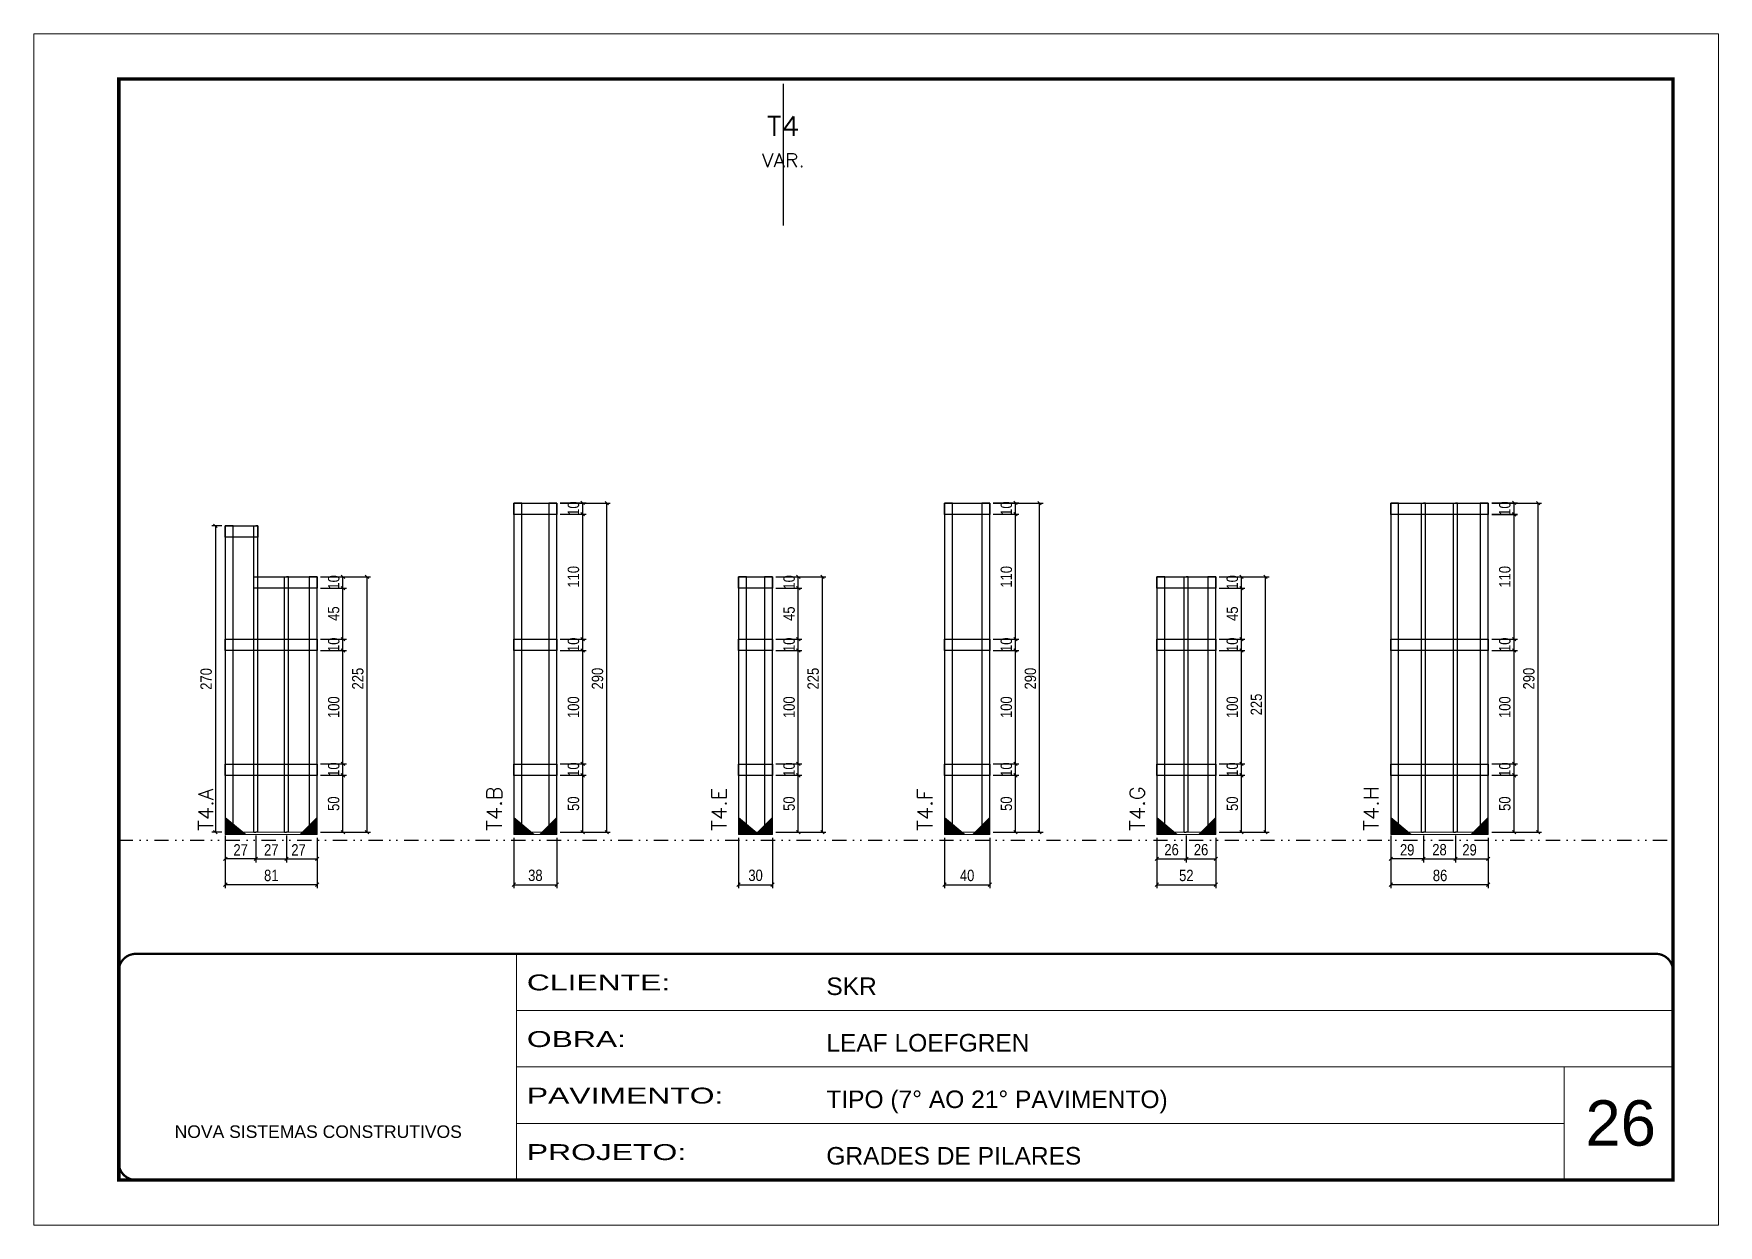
# Model space of a CAD drawing. Extents: x 14400 to 27878, y -21631 to 6985.
# Drawn here: x 16012 to 17497, y -957 to 93 of the extents above; entities that cross this region are included whole.
import ezdxf
from ezdxf.enums import TextEntityAlignment as Align

# ---------------------------------------------------------------- set-up
doc = ezdxf.new("R2010")
doc.units = 0
for name, pattern in [('CONTINUO', [0]), ('DASHED', [0.75, 0.5, -0.25]), ('DIVIDE2', [0.625, 0.25, -0.125, 0, -0.125, 0, -0.125]), ('HIDDEN', [0.375, 0.25, -0.125])]:
    doc.linetypes.add(name, pattern=pattern)
for name, color, linetype, lineweight in [('CARIMBO', 255, 'Continuous', 9), ('Folhas', 255, 'Continuous', 9), ('Madeira', 126, 'Continuous', 18), ('Sarr 2.2x7', 40, 'Continuous', 9), ('SARRAFO DE PRESSAO', 251, 'DASHED', 9), ('Texto Seção', 7, 'Continuous', 15)]:
    doc.layers.add(name, color=color, linetype=linetype, lineweight=lineweight)
for name, color, linetype in [('COTA', 241, 'Continuous'), ('Nível', 160, 'Continuous'), ('SARR_2.2x10', 60, 'Continuous'), ('SARR_3.5x7', 81, 'Continuous'), ('SARR_7x7', 40, 'Continuous'), ('Texto de Titulo', 7, 'Continuous'), ('Texto Qtd Sarr', 242, 'Continuous')]:
    doc.layers.add(name, color=color, linetype=linetype)
doc.styles.add('ARIAL', font='arial.ttf')
doc.styles.add('COTA TECNICA', font='techl___.ttf', dxfattribs={"height": 10})
doc.styles.add('REGUA-120', font='ROMANS.shx', dxfattribs={"height": 15})
doc.styles.add('ROMANS', font='romans.shx')
doc.styles.add('Tecnologia', font='')
doc.styles.get('Tecnologia').set_extended_font_data('Forgotten Futurist')
doc.dimstyles.new('PAINEL', dxfattribs={"dimtxt": 10, "dimasz": 3, "dimexe": 3, "dimexo": 3, "dimgap": 3, "dimtad": 1, "dimdec": 1, "dimzin": 12, "dimdsep": 46, "dimtxsty": 'COTA TECNICA', "dimblk1": 'OBLIQUE', "dimblk2": 'OBLIQUE', "dimsah": 1, "dimcen": 0.9, "dimclrd": 4, "dimclre": 4, "dimclrt": 240, "dimadec": 1, "dimazin": 3, "dimtfac": 1, "dimtdec": 1, "dimtmove": 0, "dimatfit": 3, "dimfxl": 1, "dimtolj": 1, "dimtzin": 12, "dimarcsym": 0})

msp = doc.modelspace()

# ---------------------------------------------------------------- texts
at = {"layer": 'CARIMBO', "style": 'ARIAL'}
msp.add_text('26', height=40, dxfattribs=at).set_placement((17379.83, -886.58))
at = {"layer": 'Texto Seção', "style": 'REGUA-120', "width": 1.05}
for s, p in [('T4.A', (16170.17, -609.14)), ('T4.B', (16424.49, -609.14)), ('T4.E', (16622.61, -609.14)), ('T4.F', (16804.13, -609.14)), ('T4.G', (16991.33, -609.14)), ('T4.H', (17197.5, -609.14))]:
    msp.add_text(s, height=13, rotation=90, dxfattribs=at).set_placement(p)

# ---------------------------------------------------------------- blocks, each defined once
blk = doc.blocks.new('9999999999')
at = {"color": 30, "linetype": 'CONTINUO'}
for p, q in [((98564.6, 34230.2), (98564.6, 34429.4)), ((98564.6, 34379.6), (99584, 34379.6)), ((98564.6, 34329.8), (99488, 34329.8)), ((99584, 34329.8), (99488, 34329.8)), ((99488, 34329.8), (99488, 34230.2)), ((98564.6, 34280), (99488, 34280))]:
    blk.add_line(p, q, dxfattribs=at)
at = {"color": 30, "linetype": 'CONTINUO', "const_width": 2}
blk.add_lwpolyline([(99584, 34230.2), (99584, 34414.4, 0.414214), (99569, 34429.4), (98229, 34429.4, 0.414214), (98214, 34414.4), (98214, 34245.2, 0.414214), (98229, 34230.2), (99584, 34230.2)], format="xyb", dxfattribs=at)
at = {"layer": 'Folhas'}
blk.add_lwpolyline([(98139, 34190.2), (99624, 34190.2), (99624, 35240.2), (98139, 35240.2)], close=True, dxfattribs=at)
at = {"layer": 'Folhas', "color": 30, "const_width": 3}
blk.add_lwpolyline([(98214, 34230.2), (99584, 34230.2), (99584, 35200.2), (98214, 35200.2)], close=True, dxfattribs=at)
at = {"color": 7, "linetype": 'Continuous', "ltscale": 5, "style": 'ARIAL'}
for s, height, p in [('SKR', 15.48, (98837.7, 34393.1)), ('LEAF LOEFGREN', 15.483, (98837.7, 34343.3)), ('TIPO (7° AO 21° PAVIMENTO)', 15.483, (98837.7, 34293.5)), ('NOVA SISTEMAS CONSTRUTIVOS', 11.059, (98263.2, 34267.2)), ('GRADES DE PILARES', 15.483, (98837.7, 34243.7))]:
    blk.add_text(s, height=height, dxfattribs=at).set_placement(p)
at = {"layer": 'Folhas', "color": 7, "style": 'Tecnologia', "width": 1.5}
for s, p in [('CLIENTE:', (98573.7, 34397.2)), ('OBRA:', (98573.7, 34347.3)), ('PAVIMENTO:', (98573.7, 34297.5)), ('PROJETO:', (98573.7, 34247.7))]:
    blk.add_text(s, height=14, dxfattribs=at).set_placement(p)
blk = doc.blocks.new('titulo1')
at = {"layer": 'Defpoints', "color": 252, "linetype": 'HIDDEN', "ltscale": 2}
blk.add_line((0, 0), (0, 125), dxfattribs=at)
at = {"layer": 'Defpoints', "style": 'ROMANS', "oblique": 15}
blk.add_attdef('FOLHA', text='', height=10, dxfattribs=at).set_placement((0, 15.6), align=Align.MIDDLE_CENTER)
at = {"layer": 'Texto Qtd Sarr', "color": 3, "style": 'ROMANS', "oblique": 15}
for tag, height, p in [('TITULO', 17, (0, 71.4)), ('SEÇÃO', 12, (0, 41.5))]:
    blk.add_attdef(tag, text='', height=height, dxfattribs=at).set_placement(p, align=Align.MIDDLE_CENTER)
blk = doc.blocks.new('_Oblique')
at = {"color": 0, "linetype": 'ByBlock', "lineweight": -2}
blk.add_line((-0.5, -0.5), (0.5, 0.5), dxfattribs=at)
blk = doc.blocks.new('*D7072')
at = {"layer": 'COTA', "color": 4, "lineweight": -2, "transparency": 16777216}
for p, q in [((16180.9, -628.4), (16180.9, -659.6)), ((16261.9, -628.4), (16261.9, -659.6)), ((16261.9, -656.6), (16180.9, -656.6))]:
    blk.add_line(p, q, dxfattribs=at)
at = {"layer": 'Defpoints', "color": 0, "transparency": 16777216}
for p in [(16180.9, -625.4), (16261.9, -625.4), (16180.9, -656.6)]:
    blk.add_point(p, dxfattribs=at)
at = {"layer": 'COTA', "color": 4, "lineweight": -2, "transparency": 16777216, "xscale": 3, "yscale": 3, "zscale": 3, "rotation": 180}
blk.add_blockref('_Oblique', (16180.9, -656.6), dxfattribs=at)
at = {"layer": 'COTA', "color": 4, "lineweight": -2, "transparency": 16777216, "xscale": 3, "yscale": 3, "zscale": 3}
blk.add_blockref('_Oblique', (16261.9, -656.6), dxfattribs=at)
at = {"layer": 'COTA', "color": 240, "transparency": 16777216, "insert": (16221.4, -648.5), "char_height": 10, "attachment_point": 5, "style": 'COTA TECNICA'}
blk.add_mtext('\\A1;81', dxfattribs=at)
blk = doc.blocks.new('*D7073')
at = {"layer": 'COTA', "color": 4, "lineweight": -2, "transparency": 16777216}
for p, q in [((16180.9, -613.2), (16180.9, -636.9)), ((16207.9, -613.2), (16207.9, -636.9)), ((16207.9, -633.9), (16180.9, -633.9))]:
    blk.add_line(p, q, dxfattribs=at)
at = {"layer": 'Defpoints', "color": 0, "transparency": 16777216}
for p in [(16180.9, -610.2), (16207.9, -610.2), (16180.9, -633.9)]:
    blk.add_point(p, dxfattribs=at)
at = {"layer": 'COTA', "color": 4, "lineweight": -2, "transparency": 16777216, "xscale": 3, "yscale": 3, "zscale": 3, "rotation": 180}
blk.add_blockref('_Oblique', (16180.9, -633.9), dxfattribs=at)
at = {"layer": 'COTA', "color": 4, "lineweight": -2, "transparency": 16777216, "xscale": 3, "yscale": 3, "zscale": 3}
blk.add_blockref('_Oblique', (16207.9, -633.9), dxfattribs=at)
at = {"layer": 'COTA', "color": 240, "transparency": 16777216, "insert": (16194.4, -625.9), "char_height": 10, "attachment_point": 5, "style": 'COTA TECNICA'}
blk.add_mtext('\\A1;27', dxfattribs=at)
blk = doc.blocks.new('*D7074')
at = {"layer": 'COTA', "color": 4, "lineweight": -2, "transparency": 16777216}
for p, q in [((16234.9, -613.2), (16234.9, -636.9)), ((16261.9, -615.4), (16261.9, -636.9)), ((16234.9, -633.9), (16261.9, -633.9))]:
    blk.add_line(p, q, dxfattribs=at)
at = {"layer": 'Defpoints', "color": 0, "transparency": 16777216}
for p in [(16234.9, -610.2), (16261.9, -612.4), (16261.9, -633.9)]:
    blk.add_point(p, dxfattribs=at)
at = {"layer": 'COTA', "color": 4, "lineweight": -2, "transparency": 16777216, "xscale": 3, "yscale": 3, "zscale": 3, "rotation": 180}
blk.add_blockref('_Oblique', (16234.9, -633.9), dxfattribs=at)
at = {"layer": 'COTA', "color": 4, "lineweight": -2, "transparency": 16777216, "xscale": 3, "yscale": 3, "zscale": 3}
blk.add_blockref('_Oblique', (16261.9, -633.9), dxfattribs=at)
at = {"layer": 'COTA', "color": 240, "transparency": 16777216, "insert": (16245.4, -625.9), "char_height": 10, "attachment_point": 5, "style": 'COTA TECNICA'}
blk.add_mtext('\\A1;27', dxfattribs=at)
blk = doc.blocks.new('*D7075')
at = {"layer": 'COTA', "color": 4, "lineweight": -2, "transparency": 16777216}
for p, q in [((16264.9, -560.2), (16287.6, -560.2)), ((16284.6, -610.2), (16284.6, -560.2)), ((16264.9, -610.2), (16287.6, -610.2))]:
    blk.add_line(p, q, dxfattribs=at)
at = {"layer": 'Defpoints', "color": 0, "transparency": 16777216}
for p in [(16261.9, -560.2), (16284.6, -560.2), (16261.9, -610.2)]:
    blk.add_point(p, dxfattribs=at)
at = {"layer": 'COTA', "color": 4, "lineweight": -2, "transparency": 16777216, "xscale": 3, "yscale": 3, "zscale": 3}
for p, rotation in [((16284.6, -560.2), 90), ((16284.6, -610.2), 270)]:
    blk.add_blockref('_Oblique', p, dxfattribs=dict(at, rotation=rotation))
at = {"layer": 'COTA', "color": 240, "transparency": 16777216, "insert": (16276.4, -585.2), "char_height": 10, "attachment_point": 5, "rotation": 90, "style": 'COTA TECNICA'}
blk.add_mtext('\\A1;50', dxfattribs=at)
blk = doc.blocks.new('*D7076')
at = {"layer": 'COTA', "color": 4, "lineweight": -2, "transparency": 16777216}
for p, q in [((16207.9, -613.2), (16207.9, -636.9)), ((16234.9, -613.2), (16234.9, -636.9)), ((16207.9, -633.9), (16234.9, -633.9))]:
    blk.add_line(p, q, dxfattribs=at)
at = {"layer": 'Defpoints', "color": 0, "transparency": 16777216}
for p in [(16207.9, -610.2), (16234.9, -610.2), (16234.9, -633.9)]:
    blk.add_point(p, dxfattribs=at)
at = {"layer": 'COTA', "color": 4, "lineweight": -2, "transparency": 16777216, "xscale": 3, "yscale": 3, "zscale": 3, "rotation": 180}
blk.add_blockref('_Oblique', (16207.9, -633.9), dxfattribs=at)
at = {"layer": 'COTA', "color": 4, "lineweight": -2, "transparency": 16777216, "xscale": 3, "yscale": 3, "zscale": 3}
blk.add_blockref('_Oblique', (16234.9, -633.9), dxfattribs=at)
at = {"layer": 'COTA', "color": 240, "transparency": 16777216, "insert": (16221.4, -625.9), "char_height": 10, "attachment_point": 5, "style": 'COTA TECNICA'}
blk.add_mtext('\\A1;27', dxfattribs=at)
blk = doc.blocks.new('*D7077')
at = {"layer": 'COTA', "color": 4, "lineweight": -2, "transparency": 16777216}
for p, q in [((16264.9, -550.2), (16287.6, -550.2)), ((16264.9, -560.2), (16287.6, -560.2)), ((16284.6, -560.2), (16284.6, -550.2))]:
    blk.add_line(p, q, dxfattribs=at)
at = {"layer": 'Defpoints', "color": 0, "transparency": 16777216}
for p in [(16261.9, -550.2), (16261.9, -560.2), (16284.6, -550.2)]:
    blk.add_point(p, dxfattribs=at)
at = {"layer": 'COTA', "color": 4, "lineweight": -2, "transparency": 16777216, "xscale": 3, "yscale": 3, "zscale": 3}
for p, rotation in [((16284.6, -550.2), 90), ((16284.6, -560.2), 270)]:
    blk.add_blockref('_Oblique', p, dxfattribs=dict(at, rotation=rotation))
at = {"layer": 'COTA', "color": 240, "transparency": 16777216, "insert": (16276.5, -555.2), "char_height": 10, "attachment_point": 5, "rotation": 90, "style": 'COTA TECNICA'}
blk.add_mtext('\\A1;10', dxfattribs=at)
blk = doc.blocks.new('*D7078')
at = {"layer": 'COTA', "color": 4, "lineweight": -2, "transparency": 16777216}
for p, q in [((16264.9, -450.2), (16287.6, -450.2)), ((16284.6, -550.2), (16284.6, -450.2)), ((16264.9, -550.2), (16287.6, -550.2))]:
    blk.add_line(p, q, dxfattribs=at)
at = {"layer": 'Defpoints', "color": 0, "transparency": 16777216}
for p in [(16261.9, -450.2), (16284.6, -450.2), (16261.9, -550.2)]:
    blk.add_point(p, dxfattribs=at)
at = {"layer": 'COTA', "color": 4, "lineweight": -2, "transparency": 16777216, "xscale": 3, "yscale": 3, "zscale": 3}
for p, rotation in [((16284.6, -450.2), 90), ((16284.6, -550.2), 270)]:
    blk.add_blockref('_Oblique', p, dxfattribs=dict(at, rotation=rotation))
at = {"layer": 'COTA', "color": 240, "transparency": 16777216, "insert": (16276.5, -500.2), "char_height": 10, "attachment_point": 5, "rotation": 90, "style": 'COTA TECNICA'}
blk.add_mtext('\\A1;100', dxfattribs=at)
blk = doc.blocks.new('*D7079')
at = {"layer": 'COTA', "color": 4, "lineweight": -2, "transparency": 16777216}
for p, q in [((16264.9, -440.2), (16287.6, -440.2)), ((16284.6, -450.2), (16284.6, -440.2)), ((16264.9, -450.2), (16287.6, -450.2))]:
    blk.add_line(p, q, dxfattribs=at)
at = {"layer": 'Defpoints', "color": 0, "transparency": 16777216}
for p in [(16261.9, -440.2), (16284.6, -440.2), (16261.9, -450.2)]:
    blk.add_point(p, dxfattribs=at)
at = {"layer": 'COTA', "color": 4, "lineweight": -2, "transparency": 16777216, "xscale": 3, "yscale": 3, "zscale": 3}
for p, rotation in [((16284.6, -440.2), 90), ((16284.6, -450.2), 270)]:
    blk.add_blockref('_Oblique', p, dxfattribs=dict(at, rotation=rotation))
at = {"layer": 'COTA', "color": 240, "transparency": 16777216, "insert": (16276.5, -445.2), "char_height": 10, "attachment_point": 5, "rotation": 90, "style": 'COTA TECNICA'}
blk.add_mtext('\\A1;10', dxfattribs=at)
blk = doc.blocks.new('*D7080')
at = {"layer": 'COTA', "color": 4, "lineweight": -2, "transparency": 16777216}
for p, q in [((16264.9, -395.2), (16287.6, -395.2)), ((16284.6, -440.2), (16284.6, -395.2)), ((16264.9, -440.2), (16287.6, -440.2))]:
    blk.add_line(p, q, dxfattribs=at)
at = {"layer": 'Defpoints', "color": 0, "transparency": 16777216}
for p in [(16261.9, -395.2), (16284.6, -395.2), (16261.9, -440.2)]:
    blk.add_point(p, dxfattribs=at)
at = {"layer": 'COTA', "color": 4, "lineweight": -2, "transparency": 16777216, "xscale": 3, "yscale": 3, "zscale": 3}
for p, rotation in [((16284.6, -395.2), 90), ((16284.6, -440.2), 270)]:
    blk.add_blockref('_Oblique', p, dxfattribs=dict(at, rotation=rotation))
at = {"layer": 'COTA', "color": 240, "transparency": 16777216, "insert": (16276.4, -417.7), "char_height": 10, "attachment_point": 5, "rotation": 90, "style": 'COTA TECNICA'}
blk.add_mtext('\\A1;45', dxfattribs=at)
blk = doc.blocks.new('*D7081')
at = {"layer": 'COTA', "color": 4, "lineweight": -2, "transparency": 16777216}
for p, q in [((16264.9, -385.2), (16287.6, -385.2)), ((16284.6, -395.2), (16284.6, -385.2)), ((16264.9, -395.2), (16287.6, -395.2))]:
    blk.add_line(p, q, dxfattribs=at)
at = {"layer": 'Defpoints', "color": 0, "transparency": 16777216}
for p in [(16261.9, -385.2), (16284.6, -385.2), (16261.9, -395.2)]:
    blk.add_point(p, dxfattribs=at)
at = {"layer": 'COTA', "color": 4, "lineweight": -2, "transparency": 16777216, "xscale": 3, "yscale": 3, "zscale": 3}
for p, rotation in [((16284.6, -385.2), 90), ((16284.6, -395.2), 270)]:
    blk.add_blockref('_Oblique', p, dxfattribs=dict(at, rotation=rotation))
at = {"layer": 'COTA', "color": 240, "transparency": 16777216, "insert": (16276.5, -390.2), "char_height": 10, "attachment_point": 5, "rotation": 90, "style": 'COTA TECNICA'}
blk.add_mtext('\\A1;10', dxfattribs=at)
blk = doc.blocks.new('*D7082')
at = {"layer": 'COTA', "color": 4, "lineweight": -2, "transparency": 16777216}
for p, q in [((16264.9, -385.3), (16308.8, -385.3)), ((16305.8, -610.3), (16305.8, -385.3)), ((16264.9, -610.3), (16308.8, -610.3))]:
    blk.add_line(p, q, dxfattribs=at)
at = {"layer": 'Defpoints', "color": 0, "transparency": 16777216}
for p in [(16261.9, -385.3), (16305.8, -385.3), (16261.9, -610.3)]:
    blk.add_point(p, dxfattribs=at)
at = {"layer": 'COTA', "color": 4, "lineweight": -2, "transparency": 16777216, "xscale": 3, "yscale": 3, "zscale": 3}
for p, rotation in [((16305.8, -385.3), 90), ((16305.8, -610.3), 270)]:
    blk.add_blockref('_Oblique', p, dxfattribs=dict(at, rotation=rotation))
at = {"layer": 'COTA', "color": 240, "transparency": 16777216, "insert": (16297.7, -475), "char_height": 10, "attachment_point": 5, "rotation": 90, "style": 'COTA TECNICA'}
blk.add_mtext('\\A1;225', dxfattribs=at)
blk = doc.blocks.new('*D7083')
at = {"layer": 'COTA', "color": 4, "lineweight": -2, "transparency": 16777216}
for p, q in [((16177.9, -340.3), (16169.1, -340.3)), ((16172.1, -340.3), (16172.1, -610.2)), ((16177.9, -610.2), (16169.1, -610.2))]:
    blk.add_line(p, q, dxfattribs=at)
at = {"layer": 'Defpoints', "color": 0, "transparency": 16777216}
for p in [(16180.9, -340.3), (16172.1, -610.2), (16180.9, -610.2)]:
    blk.add_point(p, dxfattribs=at)
at = {"layer": 'COTA', "color": 4, "lineweight": -2, "transparency": 16777216, "xscale": 3, "yscale": 3, "zscale": 3}
for p, rotation in [((16172.1, -340.3), 90), ((16172.1, -610.2), 270)]:
    blk.add_blockref('_Oblique', p, dxfattribs=dict(at, rotation=rotation))
at = {"layer": 'COTA', "color": 240, "transparency": 16777216, "insert": (16164, -475.3), "char_height": 10, "attachment_point": 5, "rotation": 90, "style": 'COTA TECNICA'}
blk.add_mtext('\\A1;270', dxfattribs=at)
blk = doc.blocks.new('*D7084')
at = {"layer": 'COTA', "color": 4, "lineweight": -2, "transparency": 16777216}
for p, q in [((16476.2, -560.2), (16498.9, -560.2)), ((16495.9, -610.2), (16495.9, -560.2)), ((16476.2, -610.2), (16498.9, -610.2))]:
    blk.add_line(p, q, dxfattribs=at)
at = {"layer": 'Defpoints', "color": 0, "transparency": 16777216}
for p in [(16473.2, -560.2), (16495.9, -560.2), (16473.2, -610.2)]:
    blk.add_point(p, dxfattribs=at)
at = {"layer": 'COTA', "color": 4, "lineweight": -2, "transparency": 16777216, "xscale": 3, "yscale": 3, "zscale": 3}
for p, rotation in [((16495.9, -560.2), 90), ((16495.9, -610.2), 270)]:
    blk.add_blockref('_Oblique', p, dxfattribs=dict(at, rotation=rotation))
at = {"layer": 'COTA', "color": 240, "transparency": 16777216, "insert": (16487.8, -585.2), "char_height": 10, "attachment_point": 5, "rotation": 90, "style": 'COTA TECNICA'}
blk.add_mtext('\\A1;50', dxfattribs=at)
blk = doc.blocks.new('*D7085')
at = {"layer": 'COTA', "color": 4, "lineweight": -2, "transparency": 16777216}
for p, q in [((16476.2, -550.2), (16498.9, -550.2)), ((16476.2, -560.2), (16498.9, -560.2)), ((16495.9, -560.2), (16495.9, -550.2))]:
    blk.add_line(p, q, dxfattribs=at)
at = {"layer": 'Defpoints', "color": 0, "transparency": 16777216}
for p in [(16473.2, -550.2), (16473.2, -560.2), (16495.9, -550.2)]:
    blk.add_point(p, dxfattribs=at)
at = {"layer": 'COTA', "color": 4, "lineweight": -2, "transparency": 16777216, "xscale": 3, "yscale": 3, "zscale": 3}
for p, rotation in [((16495.9, -550.2), 90), ((16495.9, -560.2), 270)]:
    blk.add_blockref('_Oblique', p, dxfattribs=dict(at, rotation=rotation))
at = {"layer": 'COTA', "color": 240, "transparency": 16777216, "insert": (16487.8, -555.2), "char_height": 10, "attachment_point": 5, "rotation": 90, "style": 'COTA TECNICA'}
blk.add_mtext('\\A1;10', dxfattribs=at)
blk = doc.blocks.new('*D7086')
at = {"layer": 'COTA', "color": 4, "lineweight": -2, "transparency": 16777216}
for p, q in [((16476.2, -450.2), (16498.9, -450.2)), ((16495.9, -550.2), (16495.9, -450.2)), ((16476.2, -550.2), (16498.9, -550.2))]:
    blk.add_line(p, q, dxfattribs=at)
at = {"layer": 'Defpoints', "color": 0, "transparency": 16777216}
for p in [(16473.2, -450.2), (16495.9, -450.2), (16473.2, -550.2)]:
    blk.add_point(p, dxfattribs=at)
at = {"layer": 'COTA', "color": 4, "lineweight": -2, "transparency": 16777216, "xscale": 3, "yscale": 3, "zscale": 3}
for p, rotation in [((16495.9, -450.2), 90), ((16495.9, -550.2), 270)]:
    blk.add_blockref('_Oblique', p, dxfattribs=dict(at, rotation=rotation))
at = {"layer": 'COTA', "color": 240, "transparency": 16777216, "insert": (16487.8, -500.2), "char_height": 10, "attachment_point": 5, "rotation": 90, "style": 'COTA TECNICA'}
blk.add_mtext('\\A1;100', dxfattribs=at)
blk = doc.blocks.new('*D7087')
at = {"layer": 'COTA', "color": 4, "lineweight": -2, "transparency": 16777216}
for p, q in [((16476.2, -440.2), (16498.9, -440.2)), ((16495.9, -450.2), (16495.9, -440.2)), ((16476.2, -450.2), (16498.9, -450.2))]:
    blk.add_line(p, q, dxfattribs=at)
at = {"layer": 'Defpoints', "color": 0, "transparency": 16777216}
for p in [(16473.2, -440.2), (16495.9, -440.2), (16473.2, -450.2)]:
    blk.add_point(p, dxfattribs=at)
at = {"layer": 'COTA', "color": 4, "lineweight": -2, "transparency": 16777216, "xscale": 3, "yscale": 3, "zscale": 3}
for p, rotation in [((16495.9, -440.2), 90), ((16495.9, -450.2), 270)]:
    blk.add_blockref('_Oblique', p, dxfattribs=dict(at, rotation=rotation))
at = {"layer": 'COTA', "color": 240, "transparency": 16777216, "insert": (16487.8, -445.2), "char_height": 10, "attachment_point": 5, "rotation": 90, "style": 'COTA TECNICA'}
blk.add_mtext('\\A1;10', dxfattribs=at)
blk = doc.blocks.new('*D7088')
at = {"layer": 'COTA', "color": 4, "lineweight": -2, "transparency": 16777216}
for p, q in [((16476.2, -320.2), (16498.9, -320.2)), ((16495.9, -330.2), (16495.9, -320.2)), ((16476.2, -330.2), (16498.9, -330.2))]:
    blk.add_line(p, q, dxfattribs=at)
at = {"layer": 'Defpoints', "color": 0, "transparency": 16777216}
for p in [(16473.2, -320.2), (16495.9, -320.2), (16473.2, -330.2)]:
    blk.add_point(p, dxfattribs=at)
at = {"layer": 'COTA', "color": 4, "lineweight": -2, "transparency": 16777216, "xscale": 3, "yscale": 3, "zscale": 3}
for p, rotation in [((16495.9, -320.2), 90), ((16495.9, -330.2), 270)]:
    blk.add_blockref('_Oblique', p, dxfattribs=dict(at, rotation=rotation))
at = {"layer": 'COTA', "color": 240, "transparency": 16777216, "insert": (16487.8, -325.2), "char_height": 10, "attachment_point": 5, "rotation": 90, "style": 'COTA TECNICA'}
blk.add_mtext('\\A1;10', dxfattribs=at)
blk = doc.blocks.new('*D7089')
at = {"layer": 'COTA', "color": 4, "lineweight": -2, "transparency": 16777216}
for p, q in [((16476.2, -320.3), (16520.1, -320.3)), ((16517.1, -610.3), (16517.1, -320.3)), ((16476.2, -610.3), (16520.1, -610.3))]:
    blk.add_line(p, q, dxfattribs=at)
at = {"layer": 'Defpoints', "color": 0, "transparency": 16777216}
for p in [(16473.2, -320.3), (16517.1, -320.3), (16473.2, -610.3)]:
    blk.add_point(p, dxfattribs=at)
at = {"layer": 'COTA', "color": 4, "lineweight": -2, "transparency": 16777216, "xscale": 3, "yscale": 3, "zscale": 3}
for p, rotation in [((16517.1, -320.3), 90), ((16517.1, -610.3), 270)]:
    blk.add_blockref('_Oblique', p, dxfattribs=dict(at, rotation=rotation))
at = {"layer": 'COTA', "color": 240, "transparency": 16777216, "insert": (16509, -475), "char_height": 10, "attachment_point": 5, "rotation": 90, "style": 'COTA TECNICA'}
blk.add_mtext('\\A1;290', dxfattribs=at)
blk = doc.blocks.new('*D7090')
at = {"layer": 'COTA', "color": 4, "lineweight": -2, "transparency": 16777216}
for p, q in [((16435.2, -615.4), (16435.2, -659.6)), ((16473.2, -615.4), (16473.2, -659.6)), ((16435.2, -656.6), (16473.2, -656.6))]:
    blk.add_line(p, q, dxfattribs=at)
at = {"layer": 'Defpoints', "color": 0, "transparency": 16777216}
for p in [(16435.2, -612.4), (16473.2, -612.4), (16473.2, -656.6)]:
    blk.add_point(p, dxfattribs=at)
at = {"layer": 'COTA', "color": 4, "lineweight": -2, "transparency": 16777216, "xscale": 3, "yscale": 3, "zscale": 3, "rotation": 180}
blk.add_blockref('_Oblique', (16435.2, -656.6), dxfattribs=at)
at = {"layer": 'COTA', "color": 4, "lineweight": -2, "transparency": 16777216, "xscale": 3, "yscale": 3, "zscale": 3}
blk.add_blockref('_Oblique', (16473.2, -656.6), dxfattribs=at)
at = {"layer": 'COTA', "color": 240, "transparency": 16777216, "insert": (16454.2, -648.4), "char_height": 10, "attachment_point": 5, "style": 'COTA TECNICA'}
blk.add_mtext('\\A1;38', dxfattribs=at)
blk = doc.blocks.new('*D7091')
at = {"layer": 'COTA', "color": 4, "lineweight": -2, "transparency": 16777216}
for p, q in [((16476.2, -330.2), (16498.9, -330.2)), ((16495.9, -440.3), (16495.9, -330.2)), ((16476.2, -440.3), (16498.9, -440.3))]:
    blk.add_line(p, q, dxfattribs=at)
at = {"layer": 'Defpoints', "color": 0, "transparency": 16777216}
for p in [(16473.2, -330.2), (16495.9, -330.2), (16473.2, -440.3)]:
    blk.add_point(p, dxfattribs=at)
at = {"layer": 'COTA', "color": 4, "lineweight": -2, "transparency": 16777216, "xscale": 3, "yscale": 3, "zscale": 3}
for p, rotation in [((16495.9, -330.2), 90), ((16495.9, -440.3), 270)]:
    blk.add_blockref('_Oblique', p, dxfattribs=dict(at, rotation=rotation))
at = {"layer": 'COTA', "color": 240, "transparency": 16777216, "insert": (16487.8, -385.3), "char_height": 10, "attachment_point": 5, "rotation": 90, "style": 'COTA TECNICA'}
blk.add_mtext('\\A1;110', dxfattribs=at)
blk = doc.blocks.new('*D7094')
at = {"layer": 'COTA', "color": 4, "lineweight": -2, "transparency": 16777216}
for p, q in [((16666.3, -560.2), (16689, -560.2)), ((16686, -610.2), (16686, -560.2)), ((16666.3, -610.2), (16689, -610.2))]:
    blk.add_line(p, q, dxfattribs=at)
at = {"layer": 'Defpoints', "color": 0, "transparency": 16777216}
for p in [(16663.3, -560.2), (16686, -560.2), (16663.3, -610.2)]:
    blk.add_point(p, dxfattribs=at)
at = {"layer": 'COTA', "color": 4, "lineweight": -2, "transparency": 16777216, "xscale": 3, "yscale": 3, "zscale": 3}
for p, rotation in [((16686, -560.2), 90), ((16686, -610.2), 270)]:
    blk.add_blockref('_Oblique', p, dxfattribs=dict(at, rotation=rotation))
at = {"layer": 'COTA', "color": 240, "transparency": 16777216, "insert": (16677.9, -585.2), "char_height": 10, "attachment_point": 5, "rotation": 90, "style": 'COTA TECNICA'}
blk.add_mtext('\\A1;50', dxfattribs=at)
blk = doc.blocks.new('*D7095')
at = {"layer": 'COTA', "color": 4, "lineweight": -2, "transparency": 16777216}
for p, q in [((16666.3, -550.2), (16689, -550.2)), ((16666.3, -560.2), (16689, -560.2)), ((16686, -560.2), (16686, -550.2))]:
    blk.add_line(p, q, dxfattribs=at)
at = {"layer": 'Defpoints', "color": 0, "transparency": 16777216}
for p in [(16663.3, -550.2), (16663.3, -560.2), (16686, -550.2)]:
    blk.add_point(p, dxfattribs=at)
at = {"layer": 'COTA', "color": 4, "lineweight": -2, "transparency": 16777216, "xscale": 3, "yscale": 3, "zscale": 3}
for p, rotation in [((16686, -550.2), 90), ((16686, -560.2), 270)]:
    blk.add_blockref('_Oblique', p, dxfattribs=dict(at, rotation=rotation))
at = {"layer": 'COTA', "color": 240, "transparency": 16777216, "insert": (16677.9, -555.2), "char_height": 10, "attachment_point": 5, "rotation": 90, "style": 'COTA TECNICA'}
blk.add_mtext('\\A1;10', dxfattribs=at)
blk = doc.blocks.new('*D7096')
at = {"layer": 'COTA', "color": 4, "lineweight": -2, "transparency": 16777216}
for p, q in [((16666.3, -450.2), (16689, -450.2)), ((16686, -550.2), (16686, -450.2)), ((16666.3, -550.2), (16689, -550.2))]:
    blk.add_line(p, q, dxfattribs=at)
at = {"layer": 'Defpoints', "color": 0, "transparency": 16777216}
for p in [(16663.3, -450.2), (16686, -450.2), (16663.3, -550.2)]:
    blk.add_point(p, dxfattribs=at)
at = {"layer": 'COTA', "color": 4, "lineweight": -2, "transparency": 16777216, "xscale": 3, "yscale": 3, "zscale": 3}
for p, rotation in [((16686, -450.2), 90), ((16686, -550.2), 270)]:
    blk.add_blockref('_Oblique', p, dxfattribs=dict(at, rotation=rotation))
at = {"layer": 'COTA', "color": 240, "transparency": 16777216, "insert": (16677.9, -500.2), "char_height": 10, "attachment_point": 5, "rotation": 90, "style": 'COTA TECNICA'}
blk.add_mtext('\\A1;100', dxfattribs=at)
blk = doc.blocks.new('*D7097')
at = {"layer": 'COTA', "color": 4, "lineweight": -2, "transparency": 16777216}
for p, q in [((16666.3, -440.2), (16689, -440.2)), ((16686, -450.2), (16686, -440.2)), ((16666.3, -450.2), (16689, -450.2))]:
    blk.add_line(p, q, dxfattribs=at)
at = {"layer": 'Defpoints', "color": 0, "transparency": 16777216}
for p in [(16663.3, -440.2), (16686, -440.2), (16663.3, -450.2)]:
    blk.add_point(p, dxfattribs=at)
at = {"layer": 'COTA', "color": 4, "lineweight": -2, "transparency": 16777216, "xscale": 3, "yscale": 3, "zscale": 3}
for p, rotation in [((16686, -440.2), 90), ((16686, -450.2), 270)]:
    blk.add_blockref('_Oblique', p, dxfattribs=dict(at, rotation=rotation))
at = {"layer": 'COTA', "color": 240, "transparency": 16777216, "insert": (16677.9, -445.2), "char_height": 10, "attachment_point": 5, "rotation": 90, "style": 'COTA TECNICA'}
blk.add_mtext('\\A1;10', dxfattribs=at)
blk = doc.blocks.new('*D7098')
at = {"layer": 'COTA', "color": 4, "lineweight": -2, "transparency": 16777216}
for p, q in [((16666.3, -385.2), (16689, -385.2)), ((16686, -395.2), (16686, -385.2)), ((16666.3, -395.2), (16689, -395.2))]:
    blk.add_line(p, q, dxfattribs=at)
at = {"layer": 'Defpoints', "color": 0, "transparency": 16777216}
for p in [(16663.3, -385.2), (16686, -385.2), (16663.3, -395.2)]:
    blk.add_point(p, dxfattribs=at)
at = {"layer": 'COTA', "color": 4, "lineweight": -2, "transparency": 16777216, "xscale": 3, "yscale": 3, "zscale": 3}
for p, rotation in [((16686, -385.2), 90), ((16686, -395.2), 270)]:
    blk.add_blockref('_Oblique', p, dxfattribs=dict(at, rotation=rotation))
at = {"layer": 'COTA', "color": 240, "transparency": 16777216, "insert": (16677.9, -390.2), "char_height": 10, "attachment_point": 5, "rotation": 90, "style": 'COTA TECNICA'}
blk.add_mtext('\\A1;10', dxfattribs=at)
blk = doc.blocks.new('*D7099')
at = {"layer": 'COTA', "color": 4, "lineweight": -2, "transparency": 16777216}
for p, q in [((16666.3, -385.3), (16710.2, -385.3)), ((16707.2, -610.3), (16707.2, -385.3)), ((16666.3, -610.3), (16710.2, -610.3))]:
    blk.add_line(p, q, dxfattribs=at)
at = {"layer": 'Defpoints', "color": 0, "transparency": 16777216}
for p in [(16663.3, -385.3), (16707.2, -385.3), (16663.3, -610.3)]:
    blk.add_point(p, dxfattribs=at)
at = {"layer": 'COTA', "color": 4, "lineweight": -2, "transparency": 16777216, "xscale": 3, "yscale": 3, "zscale": 3}
for p, rotation in [((16707.2, -385.3), 90), ((16707.2, -610.3), 270)]:
    blk.add_blockref('_Oblique', p, dxfattribs=dict(at, rotation=rotation))
at = {"layer": 'COTA', "color": 240, "transparency": 16777216, "insert": (16699.1, -475), "char_height": 10, "attachment_point": 5, "rotation": 90, "style": 'COTA TECNICA'}
blk.add_mtext('\\A1;225', dxfattribs=at)
blk = doc.blocks.new('*D7102')
at = {"layer": 'COTA', "color": 4, "lineweight": -2, "transparency": 16777216}
for p, q in [((16633.3, -615.4), (16633.3, -659.6)), ((16663.3, -615.4), (16663.3, -659.6)), ((16633.3, -656.6), (16663.3, -656.6))]:
    blk.add_line(p, q, dxfattribs=at)
at = {"layer": 'Defpoints', "color": 0, "transparency": 16777216}
for p in [(16633.3, -612.4), (16663.3, -612.4), (16663.3, -656.6)]:
    blk.add_point(p, dxfattribs=at)
at = {"layer": 'COTA', "color": 4, "lineweight": -2, "transparency": 16777216, "xscale": 3, "yscale": 3, "zscale": 3, "rotation": 180}
blk.add_blockref('_Oblique', (16633.3, -656.6), dxfattribs=at)
at = {"layer": 'COTA', "color": 4, "lineweight": -2, "transparency": 16777216, "xscale": 3, "yscale": 3, "zscale": 3}
blk.add_blockref('_Oblique', (16663.3, -656.6), dxfattribs=at)
at = {"layer": 'COTA', "color": 240, "transparency": 16777216, "insert": (16648.3, -648.4), "char_height": 10, "attachment_point": 5, "style": 'COTA TECNICA'}
blk.add_mtext('\\A1;30', dxfattribs=at)
blk = doc.blocks.new('*D7100')
at = {"layer": 'COTA', "color": 4, "lineweight": -2, "transparency": 16777216}
for p, q in [((16666.3, -395.2), (16689, -395.2)), ((16686, -440.3), (16686, -395.2)), ((16666.3, -440.3), (16689, -440.3))]:
    blk.add_line(p, q, dxfattribs=at)
at = {"layer": 'Defpoints', "color": 0, "transparency": 16777216}
for p in [(16663.3, -395.2), (16686, -395.2), (16663.3, -440.3)]:
    blk.add_point(p, dxfattribs=at)
at = {"layer": 'COTA', "color": 4, "lineweight": -2, "transparency": 16777216, "xscale": 3, "yscale": 3, "zscale": 3}
for p, rotation in [((16686, -395.2), 90), ((16686, -440.3), 270)]:
    blk.add_blockref('_Oblique', p, dxfattribs=dict(at, rotation=rotation))
at = {"layer": 'COTA', "color": 240, "transparency": 16777216, "insert": (16677.9, -417.8), "char_height": 10, "attachment_point": 5, "rotation": 90, "style": 'COTA TECNICA'}
blk.add_mtext('\\A1;45', dxfattribs=at)
blk = doc.blocks.new('*D7104')
at = {"layer": 'COTA', "color": 4, "lineweight": -2, "transparency": 16777216}
for p, q in [((16857.8, -560.2), (16880.5, -560.2)), ((16877.5, -610.2), (16877.5, -560.2)), ((16857.8, -610.2), (16880.5, -610.2))]:
    blk.add_line(p, q, dxfattribs=at)
at = {"layer": 'Defpoints', "color": 0, "transparency": 16777216}
for p in [(16854.8, -560.2), (16877.5, -560.2), (16854.8, -610.2)]:
    blk.add_point(p, dxfattribs=at)
at = {"layer": 'COTA', "color": 4, "lineweight": -2, "transparency": 16777216, "xscale": 3, "yscale": 3, "zscale": 3}
for p, rotation in [((16877.5, -560.2), 90), ((16877.5, -610.2), 270)]:
    blk.add_blockref('_Oblique', p, dxfattribs=dict(at, rotation=rotation))
at = {"layer": 'COTA', "color": 240, "transparency": 16777216, "insert": (16869.4, -585.2), "char_height": 10, "attachment_point": 5, "rotation": 90, "style": 'COTA TECNICA'}
blk.add_mtext('\\A1;50', dxfattribs=at)
blk = doc.blocks.new('*D7105')
at = {"layer": 'COTA', "color": 4, "lineweight": -2, "transparency": 16777216}
for p, q in [((16857.8, -550.2), (16880.5, -550.2)), ((16857.8, -560.2), (16880.5, -560.2)), ((16877.5, -560.2), (16877.5, -550.2))]:
    blk.add_line(p, q, dxfattribs=at)
at = {"layer": 'Defpoints', "color": 0, "transparency": 16777216}
for p in [(16854.8, -550.2), (16854.8, -560.2), (16877.5, -550.2)]:
    blk.add_point(p, dxfattribs=at)
at = {"layer": 'COTA', "color": 4, "lineweight": -2, "transparency": 16777216, "xscale": 3, "yscale": 3, "zscale": 3}
for p, rotation in [((16877.5, -550.2), 90), ((16877.5, -560.2), 270)]:
    blk.add_blockref('_Oblique', p, dxfattribs=dict(at, rotation=rotation))
at = {"layer": 'COTA', "color": 240, "transparency": 16777216, "insert": (16869.4, -555.2), "char_height": 10, "attachment_point": 5, "rotation": 90, "style": 'COTA TECNICA'}
blk.add_mtext('\\A1;10', dxfattribs=at)
blk = doc.blocks.new('*D7106')
at = {"layer": 'COTA', "color": 4, "lineweight": -2, "transparency": 16777216}
for p, q in [((16857.8, -450.2), (16880.5, -450.2)), ((16877.5, -550.2), (16877.5, -450.2)), ((16857.8, -550.2), (16880.5, -550.2))]:
    blk.add_line(p, q, dxfattribs=at)
at = {"layer": 'Defpoints', "color": 0, "transparency": 16777216}
for p in [(16854.8, -450.2), (16877.5, -450.2), (16854.8, -550.2)]:
    blk.add_point(p, dxfattribs=at)
at = {"layer": 'COTA', "color": 4, "lineweight": -2, "transparency": 16777216, "xscale": 3, "yscale": 3, "zscale": 3}
for p, rotation in [((16877.5, -450.2), 90), ((16877.5, -550.2), 270)]:
    blk.add_blockref('_Oblique', p, dxfattribs=dict(at, rotation=rotation))
at = {"layer": 'COTA', "color": 240, "transparency": 16777216, "insert": (16869.4, -500.2), "char_height": 10, "attachment_point": 5, "rotation": 90, "style": 'COTA TECNICA'}
blk.add_mtext('\\A1;100', dxfattribs=at)
blk = doc.blocks.new('*D7107')
at = {"layer": 'COTA', "color": 4, "lineweight": -2, "transparency": 16777216}
for p, q in [((16857.8, -440.2), (16880.5, -440.2)), ((16877.5, -450.2), (16877.5, -440.2)), ((16857.8, -450.2), (16880.5, -450.2))]:
    blk.add_line(p, q, dxfattribs=at)
at = {"layer": 'Defpoints', "color": 0, "transparency": 16777216}
for p in [(16854.8, -440.2), (16877.5, -440.2), (16854.8, -450.2)]:
    blk.add_point(p, dxfattribs=at)
at = {"layer": 'COTA', "color": 4, "lineweight": -2, "transparency": 16777216, "xscale": 3, "yscale": 3, "zscale": 3}
for p, rotation in [((16877.5, -440.2), 90), ((16877.5, -450.2), 270)]:
    blk.add_blockref('_Oblique', p, dxfattribs=dict(at, rotation=rotation))
at = {"layer": 'COTA', "color": 240, "transparency": 16777216, "insert": (16869.4, -445.2), "char_height": 10, "attachment_point": 5, "rotation": 90, "style": 'COTA TECNICA'}
blk.add_mtext('\\A1;10', dxfattribs=at)
blk = doc.blocks.new('*D7108')
at = {"layer": 'COTA', "color": 4, "lineweight": -2, "transparency": 16777216}
for p, q in [((16857.8, -320.2), (16880.5, -320.2)), ((16877.5, -330.2), (16877.5, -320.2)), ((16857.8, -330.2), (16880.5, -330.2))]:
    blk.add_line(p, q, dxfattribs=at)
at = {"layer": 'Defpoints', "color": 0, "transparency": 16777216}
for p in [(16854.8, -320.2), (16877.5, -320.2), (16854.8, -330.2)]:
    blk.add_point(p, dxfattribs=at)
at = {"layer": 'COTA', "color": 4, "lineweight": -2, "transparency": 16777216, "xscale": 3, "yscale": 3, "zscale": 3}
for p, rotation in [((16877.5, -320.2), 90), ((16877.5, -330.2), 270)]:
    blk.add_blockref('_Oblique', p, dxfattribs=dict(at, rotation=rotation))
at = {"layer": 'COTA', "color": 240, "transparency": 16777216, "insert": (16869.4, -325.2), "char_height": 10, "attachment_point": 5, "rotation": 90, "style": 'COTA TECNICA'}
blk.add_mtext('\\A1;10', dxfattribs=at)
blk = doc.blocks.new('*D7109')
at = {"layer": 'COTA', "color": 4, "lineweight": -2, "transparency": 16777216}
for p, q in [((16857.8, -320.3), (16901.7, -320.3)), ((16898.7, -610.3), (16898.7, -320.3)), ((16857.8, -610.3), (16901.7, -610.3))]:
    blk.add_line(p, q, dxfattribs=at)
at = {"layer": 'Defpoints', "color": 0, "transparency": 16777216}
for p in [(16854.8, -320.3), (16898.7, -320.3), (16854.8, -610.3)]:
    blk.add_point(p, dxfattribs=at)
at = {"layer": 'COTA', "color": 4, "lineweight": -2, "transparency": 16777216, "xscale": 3, "yscale": 3, "zscale": 3}
for p, rotation in [((16898.7, -320.3), 90), ((16898.7, -610.3), 270)]:
    blk.add_blockref('_Oblique', p, dxfattribs=dict(at, rotation=rotation))
at = {"layer": 'COTA', "color": 240, "transparency": 16777216, "insert": (16890.6, -475), "char_height": 10, "attachment_point": 5, "rotation": 90, "style": 'COTA TECNICA'}
blk.add_mtext('\\A1;290', dxfattribs=at)
blk = doc.blocks.new('*D7112')
at = {"layer": 'COTA', "color": 4, "lineweight": -2, "transparency": 16777216}
for p, q in [((16814.8, -615.4), (16814.8, -659.6)), ((16854.8, -615.4), (16854.8, -659.6)), ((16814.8, -656.6), (16854.8, -656.6))]:
    blk.add_line(p, q, dxfattribs=at)
at = {"layer": 'Defpoints', "color": 0, "transparency": 16777216}
for p in [(16814.8, -612.4), (16854.8, -612.4), (16854.8, -656.6)]:
    blk.add_point(p, dxfattribs=at)
at = {"layer": 'COTA', "color": 4, "lineweight": -2, "transparency": 16777216, "xscale": 3, "yscale": 3, "zscale": 3, "rotation": 180}
blk.add_blockref('_Oblique', (16814.8, -656.6), dxfattribs=at)
at = {"layer": 'COTA', "color": 4, "lineweight": -2, "transparency": 16777216, "xscale": 3, "yscale": 3, "zscale": 3}
blk.add_blockref('_Oblique', (16854.8, -656.6), dxfattribs=at)
at = {"layer": 'COTA', "color": 240, "transparency": 16777216, "insert": (16834.8, -648.5), "char_height": 10, "attachment_point": 5, "style": 'COTA TECNICA'}
blk.add_mtext('\\A1;40', dxfattribs=at)
blk = doc.blocks.new('*D7110')
at = {"layer": 'COTA', "color": 4, "lineweight": -2, "transparency": 16777216}
for p, q in [((16857.8, -330.2), (16880.5, -330.2)), ((16877.5, -440.3), (16877.5, -330.2)), ((16857.8, -440.3), (16880.5, -440.3))]:
    blk.add_line(p, q, dxfattribs=at)
at = {"layer": 'Defpoints', "color": 0, "transparency": 16777216}
for p in [(16854.8, -330.2), (16877.5, -330.2), (16854.8, -440.3)]:
    blk.add_point(p, dxfattribs=at)
at = {"layer": 'COTA', "color": 4, "lineweight": -2, "transparency": 16777216, "xscale": 3, "yscale": 3, "zscale": 3}
for p, rotation in [((16877.5, -330.2), 90), ((16877.5, -440.3), 270)]:
    blk.add_blockref('_Oblique', p, dxfattribs=dict(at, rotation=rotation))
at = {"layer": 'COTA', "color": 240, "transparency": 16777216, "insert": (16869.4, -385.3), "char_height": 10, "attachment_point": 5, "rotation": 90, "style": 'COTA TECNICA'}
blk.add_mtext('\\A1;110', dxfattribs=at)
blk = doc.blocks.new('*D7114')
at = {"layer": 'COTA', "color": 4, "lineweight": -2, "transparency": 16777216}
for p, q in [((17057, -560.2), (17079.7, -560.2)), ((17076.7, -610.2), (17076.7, -560.2)), ((17057, -610.2), (17079.7, -610.2))]:
    blk.add_line(p, q, dxfattribs=at)
at = {"layer": 'Defpoints', "color": 0, "transparency": 16777216}
for p in [(17054, -560.2), (17076.7, -560.2), (17054, -610.2)]:
    blk.add_point(p, dxfattribs=at)
at = {"layer": 'COTA', "color": 4, "lineweight": -2, "transparency": 16777216, "xscale": 3, "yscale": 3, "zscale": 3}
for p, rotation in [((17076.7, -560.2), 90), ((17076.7, -610.2), 270)]:
    blk.add_blockref('_Oblique', p, dxfattribs=dict(at, rotation=rotation))
at = {"layer": 'COTA', "color": 240, "transparency": 16777216, "insert": (17068.6, -585.2), "char_height": 10, "attachment_point": 5, "rotation": 90, "style": 'COTA TECNICA'}
blk.add_mtext('\\A1;50', dxfattribs=at)
blk = doc.blocks.new('*D7115')
at = {"layer": 'COTA', "color": 4, "lineweight": -2, "transparency": 16777216}
for p, q in [((17057, -550.2), (17079.7, -550.2)), ((17057, -560.2), (17079.7, -560.2)), ((17076.7, -560.2), (17076.7, -550.2))]:
    blk.add_line(p, q, dxfattribs=at)
at = {"layer": 'Defpoints', "color": 0, "transparency": 16777216}
for p in [(17054, -550.2), (17054, -560.2), (17076.7, -550.2)]:
    blk.add_point(p, dxfattribs=at)
at = {"layer": 'COTA', "color": 4, "lineweight": -2, "transparency": 16777216, "xscale": 3, "yscale": 3, "zscale": 3}
for p, rotation in [((17076.7, -550.2), 90), ((17076.7, -560.2), 270)]:
    blk.add_blockref('_Oblique', p, dxfattribs=dict(at, rotation=rotation))
at = {"layer": 'COTA', "color": 240, "transparency": 16777216, "insert": (17068.6, -555.2), "char_height": 10, "attachment_point": 5, "rotation": 90, "style": 'COTA TECNICA'}
blk.add_mtext('\\A1;10', dxfattribs=at)
blk = doc.blocks.new('*D7116')
at = {"layer": 'COTA', "color": 4, "lineweight": -2, "transparency": 16777216}
for p, q in [((17057, -450.2), (17079.7, -450.2)), ((17076.7, -550.2), (17076.7, -450.2)), ((17057, -550.2), (17079.7, -550.2))]:
    blk.add_line(p, q, dxfattribs=at)
at = {"layer": 'Defpoints', "color": 0, "transparency": 16777216}
for p in [(17054, -450.2), (17076.7, -450.2), (17054, -550.2)]:
    blk.add_point(p, dxfattribs=at)
at = {"layer": 'COTA', "color": 4, "lineweight": -2, "transparency": 16777216, "xscale": 3, "yscale": 3, "zscale": 3}
for p, rotation in [((17076.7, -450.2), 90), ((17076.7, -550.2), 270)]:
    blk.add_blockref('_Oblique', p, dxfattribs=dict(at, rotation=rotation))
at = {"layer": 'COTA', "color": 240, "transparency": 16777216, "insert": (17068.6, -500.2), "char_height": 10, "attachment_point": 5, "rotation": 90, "style": 'COTA TECNICA'}
blk.add_mtext('\\A1;100', dxfattribs=at)
blk = doc.blocks.new('*D7117')
at = {"layer": 'COTA', "color": 4, "lineweight": -2, "transparency": 16777216}
for p, q in [((17057, -440.2), (17079.7, -440.2)), ((17076.7, -450.2), (17076.7, -440.2)), ((17057, -450.2), (17079.7, -450.2))]:
    blk.add_line(p, q, dxfattribs=at)
at = {"layer": 'Defpoints', "color": 0, "transparency": 16777216}
for p in [(17054, -440.2), (17076.7, -440.2), (17054, -450.2)]:
    blk.add_point(p, dxfattribs=at)
at = {"layer": 'COTA', "color": 4, "lineweight": -2, "transparency": 16777216, "xscale": 3, "yscale": 3, "zscale": 3}
for p, rotation in [((17076.7, -440.2), 90), ((17076.7, -450.2), 270)]:
    blk.add_blockref('_Oblique', p, dxfattribs=dict(at, rotation=rotation))
at = {"layer": 'COTA', "color": 240, "transparency": 16777216, "insert": (17068.6, -445.2), "char_height": 10, "attachment_point": 5, "rotation": 90, "style": 'COTA TECNICA'}
blk.add_mtext('\\A1;10', dxfattribs=at)
blk = doc.blocks.new('*D7118')
at = {"layer": 'COTA', "color": 4, "lineweight": -2, "transparency": 16777216}
for p, q in [((17057, -385.2), (17079.7, -385.2)), ((17076.7, -395.2), (17076.7, -385.2)), ((17057, -395.2), (17079.7, -395.2))]:
    blk.add_line(p, q, dxfattribs=at)
at = {"layer": 'Defpoints', "color": 0, "transparency": 16777216}
for p in [(17054, -385.2), (17076.7, -385.2), (17054, -395.2)]:
    blk.add_point(p, dxfattribs=at)
at = {"layer": 'COTA', "color": 4, "lineweight": -2, "transparency": 16777216, "xscale": 3, "yscale": 3, "zscale": 3}
for p, rotation in [((17076.7, -385.2), 90), ((17076.7, -395.2), 270)]:
    blk.add_blockref('_Oblique', p, dxfattribs=dict(at, rotation=rotation))
at = {"layer": 'COTA', "color": 240, "transparency": 16777216, "insert": (17068.6, -390.2), "char_height": 10, "attachment_point": 5, "rotation": 90, "style": 'COTA TECNICA'}
blk.add_mtext('\\A1;10', dxfattribs=at)
blk = doc.blocks.new('*D7119')
at = {"layer": 'COTA', "color": 4, "lineweight": -2, "transparency": 16777216}
for p, q in [((17057, -385.3), (17100.9, -385.3)), ((17097.9, -610.3), (17097.9, -385.3)), ((17057, -610.3), (17100.9, -610.3))]:
    blk.add_line(p, q, dxfattribs=at)
at = {"layer": 'Defpoints', "color": 0, "transparency": 16777216}
for p in [(17054, -385.3), (17097.9, -385.3), (17054, -610.3)]:
    blk.add_point(p, dxfattribs=at)
at = {"layer": 'COTA', "color": 4, "lineweight": -2, "transparency": 16777216, "xscale": 3, "yscale": 3, "zscale": 3}
for p, rotation in [((17097.9, -385.3), 90), ((17097.9, -610.3), 270)]:
    blk.add_blockref('_Oblique', p, dxfattribs=dict(at, rotation=rotation))
at = {"layer": 'COTA', "color": 240, "transparency": 16777216, "insert": (17089.8, -497.8), "char_height": 10, "attachment_point": 5, "rotation": 90, "style": 'COTA TECNICA'}
blk.add_mtext('\\A1;225', dxfattribs=at)
blk = doc.blocks.new('*D7120')
at = {"layer": 'COTA', "color": 4, "lineweight": -2, "transparency": 16777216}
for p, q in [((17002, -615.4), (17002, -659.6)), ((17054, -615.4), (17054, -659.6)), ((17002, -656.6), (17054, -656.6))]:
    blk.add_line(p, q, dxfattribs=at)
at = {"layer": 'Defpoints', "color": 0, "transparency": 16777216}
for p in [(17002, -612.4), (17054, -612.4), (17054, -656.6)]:
    blk.add_point(p, dxfattribs=at)
at = {"layer": 'COTA', "color": 4, "lineweight": -2, "transparency": 16777216, "xscale": 3, "yscale": 3, "zscale": 3, "rotation": 180}
blk.add_blockref('_Oblique', (17002, -656.6), dxfattribs=at)
at = {"layer": 'COTA', "color": 4, "lineweight": -2, "transparency": 16777216, "xscale": 3, "yscale": 3, "zscale": 3}
blk.add_blockref('_Oblique', (17054, -656.6), dxfattribs=at)
at = {"layer": 'COTA', "color": 240, "transparency": 16777216, "insert": (17028, -648.5), "char_height": 10, "attachment_point": 5, "style": 'COTA TECNICA'}
blk.add_mtext('\\A1;52', dxfattribs=at)
blk = doc.blocks.new('*D7121')
at = {"layer": 'COTA', "color": 4, "lineweight": -2, "transparency": 16777216}
for p, q in [((17057, -395.2), (17079.7, -395.2)), ((17076.7, -440.3), (17076.7, -395.2)), ((17057, -440.3), (17079.7, -440.3))]:
    blk.add_line(p, q, dxfattribs=at)
at = {"layer": 'Defpoints', "color": 0, "transparency": 16777216}
for p in [(17054, -395.2), (17076.7, -395.2), (17054, -440.3)]:
    blk.add_point(p, dxfattribs=at)
at = {"layer": 'COTA', "color": 4, "lineweight": -2, "transparency": 16777216, "xscale": 3, "yscale": 3, "zscale": 3}
for p, rotation in [((17076.7, -395.2), 90), ((17076.7, -440.3), 270)]:
    blk.add_blockref('_Oblique', p, dxfattribs=dict(at, rotation=rotation))
at = {"layer": 'COTA', "color": 240, "transparency": 16777216, "insert": (17068.6, -417.8), "char_height": 10, "attachment_point": 5, "rotation": 90, "style": 'COTA TECNICA'}
blk.add_mtext('\\A1;45', dxfattribs=at)
blk = doc.blocks.new('*D7123')
at = {"layer": 'COTA', "color": 4, "lineweight": -2, "transparency": 16777216}
for p, q in [((17002, -615.4), (17002, -636.9)), ((17028, -613.2), (17028, -636.9)), ((17002, -633.9), (17028, -633.9))]:
    blk.add_line(p, q, dxfattribs=at)
at = {"layer": 'Defpoints', "color": 0, "transparency": 16777216}
for p in [(17002, -612.4), (17028, -610.2), (17028, -633.9)]:
    blk.add_point(p, dxfattribs=at)
at = {"layer": 'COTA', "color": 4, "lineweight": -2, "transparency": 16777216, "xscale": 3, "yscale": 3, "zscale": 3, "rotation": 180}
blk.add_blockref('_Oblique', (17002, -633.9), dxfattribs=at)
at = {"layer": 'COTA', "color": 4, "lineweight": -2, "transparency": 16777216, "xscale": 3, "yscale": 3, "zscale": 3}
blk.add_blockref('_Oblique', (17028, -633.9), dxfattribs=at)
at = {"layer": 'COTA', "color": 240, "transparency": 16777216, "insert": (17015, -625.8), "char_height": 10, "attachment_point": 5, "style": 'COTA TECNICA'}
blk.add_mtext('\\A1;26', dxfattribs=at)
blk = doc.blocks.new('*D7124')
at = {"layer": 'COTA', "color": 4, "lineweight": -2, "transparency": 16777216}
for p, q in [((17028, -613.2), (17028, -636.9)), ((17054, -615.4), (17054, -636.9)), ((17028, -633.9), (17054, -633.9))]:
    blk.add_line(p, q, dxfattribs=at)
at = {"layer": 'Defpoints', "color": 0, "transparency": 16777216}
for p in [(17028, -610.2), (17054, -612.4), (17054, -633.9)]:
    blk.add_point(p, dxfattribs=at)
at = {"layer": 'COTA', "color": 4, "lineweight": -2, "transparency": 16777216, "xscale": 3, "yscale": 3, "zscale": 3, "rotation": 180}
blk.add_blockref('_Oblique', (17028, -633.9), dxfattribs=at)
at = {"layer": 'COTA', "color": 4, "lineweight": -2, "transparency": 16777216, "xscale": 3, "yscale": 3, "zscale": 3}
blk.add_blockref('_Oblique', (17054, -633.9), dxfattribs=at)
at = {"layer": 'COTA', "color": 240, "transparency": 16777216, "insert": (17041, -625.8), "char_height": 10, "attachment_point": 5, "style": 'COTA TECNICA'}
blk.add_mtext('\\A1;26', dxfattribs=at)
blk = doc.blocks.new('*D7125')
at = {"layer": 'COTA', "color": 4, "lineweight": -2, "transparency": 16777216}
for p, q in [((17208.2, -628.4), (17208.2, -659.6)), ((17294.2, -628.4), (17294.2, -659.6)), ((17294.2, -656.6), (17208.2, -656.6))]:
    blk.add_line(p, q, dxfattribs=at)
at = {"layer": 'Defpoints', "color": 0, "transparency": 16777216}
for p in [(17208.2, -625.4), (17294.2, -625.4), (17208.2, -656.6)]:
    blk.add_point(p, dxfattribs=at)
at = {"layer": 'COTA', "color": 4, "lineweight": -2, "transparency": 16777216, "xscale": 3, "yscale": 3, "zscale": 3, "rotation": 180}
blk.add_blockref('_Oblique', (17208.2, -656.6), dxfattribs=at)
at = {"layer": 'COTA', "color": 4, "lineweight": -2, "transparency": 16777216, "xscale": 3, "yscale": 3, "zscale": 3}
blk.add_blockref('_Oblique', (17294.2, -656.6), dxfattribs=at)
at = {"layer": 'COTA', "color": 240, "transparency": 16777216, "insert": (17251.7, -648.5), "char_height": 10, "attachment_point": 5, "style": 'COTA TECNICA'}
blk.add_mtext('\\A1;86', dxfattribs=at)
blk = doc.blocks.new('*D7126')
at = {"layer": 'COTA', "color": 4, "lineweight": -2, "transparency": 16777216}
for p, q in [((17208.2, -613.2), (17208.2, -636.9)), ((17237.2, -613.2), (17237.2, -636.9)), ((17237.2, -633.9), (17208.2, -633.9))]:
    blk.add_line(p, q, dxfattribs=at)
at = {"layer": 'Defpoints', "color": 0, "transparency": 16777216}
for p in [(17208.2, -610.2), (17237.2, -610.2), (17208.2, -633.9)]:
    blk.add_point(p, dxfattribs=at)
at = {"layer": 'COTA', "color": 4, "lineweight": -2, "transparency": 16777216, "xscale": 3, "yscale": 3, "zscale": 3, "rotation": 180}
blk.add_blockref('_Oblique', (17208.2, -633.9), dxfattribs=at)
at = {"layer": 'COTA', "color": 4, "lineweight": -2, "transparency": 16777216, "xscale": 3, "yscale": 3, "zscale": 3}
blk.add_blockref('_Oblique', (17237.2, -633.9), dxfattribs=at)
at = {"layer": 'COTA', "color": 240, "transparency": 16777216, "insert": (17222.7, -625.9), "char_height": 10, "attachment_point": 5, "style": 'COTA TECNICA'}
blk.add_mtext('\\A1;29', dxfattribs=at)
blk = doc.blocks.new('*D7127')
at = {"layer": 'COTA', "color": 4, "lineweight": -2, "transparency": 16777216}
for p, q in [((17265.2, -613.2), (17265.2, -636.9)), ((17294.2, -615.4), (17294.2, -636.9)), ((17265.2, -633.9), (17294.2, -633.9))]:
    blk.add_line(p, q, dxfattribs=at)
at = {"layer": 'Defpoints', "color": 0, "transparency": 16777216}
for p in [(17265.2, -610.2), (17294.2, -612.4), (17294.2, -633.9)]:
    blk.add_point(p, dxfattribs=at)
at = {"layer": 'COTA', "color": 4, "lineweight": -2, "transparency": 16777216, "xscale": 3, "yscale": 3, "zscale": 3, "rotation": 180}
blk.add_blockref('_Oblique', (17265.2, -633.9), dxfattribs=at)
at = {"layer": 'COTA', "color": 4, "lineweight": -2, "transparency": 16777216, "xscale": 3, "yscale": 3, "zscale": 3}
blk.add_blockref('_Oblique', (17294.2, -633.9), dxfattribs=at)
at = {"layer": 'COTA', "color": 240, "transparency": 16777216, "insert": (17277.7, -625.9), "char_height": 10, "attachment_point": 5, "style": 'COTA TECNICA'}
blk.add_mtext('\\A1;29', dxfattribs=at)
blk = doc.blocks.new('*D7128')
at = {"layer": 'COTA', "color": 4, "lineweight": -2, "transparency": 16777216}
for p, q in [((17297.2, -560.2), (17319.9, -560.2)), ((17316.9, -610.2), (17316.9, -560.2)), ((17297.2, -610.2), (17319.9, -610.2))]:
    blk.add_line(p, q, dxfattribs=at)
at = {"layer": 'Defpoints', "color": 0, "transparency": 16777216}
for p in [(17294.2, -560.2), (17316.9, -560.2), (17294.2, -610.2)]:
    blk.add_point(p, dxfattribs=at)
at = {"layer": 'COTA', "color": 4, "lineweight": -2, "transparency": 16777216, "xscale": 3, "yscale": 3, "zscale": 3}
for p, rotation in [((17316.9, -560.2), 90), ((17316.9, -610.2), 270)]:
    blk.add_blockref('_Oblique', p, dxfattribs=dict(at, rotation=rotation))
at = {"layer": 'COTA', "color": 240, "transparency": 16777216, "insert": (17308.8, -585.2), "char_height": 10, "attachment_point": 5, "rotation": 90, "style": 'COTA TECNICA'}
blk.add_mtext('\\A1;50', dxfattribs=at)
blk = doc.blocks.new('*D7129')
at = {"layer": 'COTA', "color": 4, "lineweight": -2, "transparency": 16777216}
for p, q in [((17237.2, -613.2), (17237.2, -636.9)), ((17265.2, -613.2), (17265.2, -636.9)), ((17237.2, -633.9), (17265.2, -633.9))]:
    blk.add_line(p, q, dxfattribs=at)
at = {"layer": 'Defpoints', "color": 0, "transparency": 16777216}
for p in [(17237.2, -610.2), (17265.2, -610.2), (17265.2, -633.9)]:
    blk.add_point(p, dxfattribs=at)
at = {"layer": 'COTA', "color": 4, "lineweight": -2, "transparency": 16777216, "xscale": 3, "yscale": 3, "zscale": 3, "rotation": 180}
blk.add_blockref('_Oblique', (17237.2, -633.9), dxfattribs=at)
at = {"layer": 'COTA', "color": 4, "lineweight": -2, "transparency": 16777216, "xscale": 3, "yscale": 3, "zscale": 3}
blk.add_blockref('_Oblique', (17265.2, -633.9), dxfattribs=at)
at = {"layer": 'COTA', "color": 240, "transparency": 16777216, "insert": (17251.2, -625.8), "char_height": 10, "attachment_point": 5, "style": 'COTA TECNICA'}
blk.add_mtext('\\A1;28', dxfattribs=at)
blk = doc.blocks.new('*D7130')
at = {"layer": 'COTA', "color": 4, "lineweight": -2, "transparency": 16777216}
for p, q in [((17297.2, -550.2), (17319.9, -550.2)), ((17297.2, -560.2), (17319.9, -560.2)), ((17316.9, -560.2), (17316.9, -550.2))]:
    blk.add_line(p, q, dxfattribs=at)
at = {"layer": 'Defpoints', "color": 0, "transparency": 16777216}
for p in [(17294.2, -550.2), (17294.2, -560.2), (17316.9, -550.2)]:
    blk.add_point(p, dxfattribs=at)
at = {"layer": 'COTA', "color": 4, "lineweight": -2, "transparency": 16777216, "xscale": 3, "yscale": 3, "zscale": 3}
for p, rotation in [((17316.9, -550.2), 90), ((17316.9, -560.2), 270)]:
    blk.add_blockref('_Oblique', p, dxfattribs=dict(at, rotation=rotation))
at = {"layer": 'COTA', "color": 240, "transparency": 16777216, "insert": (17308.8, -555.2), "char_height": 10, "attachment_point": 5, "rotation": 90, "style": 'COTA TECNICA'}
blk.add_mtext('\\A1;10', dxfattribs=at)
blk = doc.blocks.new('*D7131')
at = {"layer": 'COTA', "color": 4, "lineweight": -2, "transparency": 16777216}
for p, q in [((17297.2, -450.2), (17319.9, -450.2)), ((17316.9, -550.2), (17316.9, -450.2)), ((17297.2, -550.2), (17319.9, -550.2))]:
    blk.add_line(p, q, dxfattribs=at)
at = {"layer": 'Defpoints', "color": 0, "transparency": 16777216}
for p in [(17294.2, -450.2), (17316.9, -450.2), (17294.2, -550.2)]:
    blk.add_point(p, dxfattribs=at)
at = {"layer": 'COTA', "color": 4, "lineweight": -2, "transparency": 16777216, "xscale": 3, "yscale": 3, "zscale": 3}
for p, rotation in [((17316.9, -450.2), 90), ((17316.9, -550.2), 270)]:
    blk.add_blockref('_Oblique', p, dxfattribs=dict(at, rotation=rotation))
at = {"layer": 'COTA', "color": 240, "transparency": 16777216, "insert": (17308.8, -500.2), "char_height": 10, "attachment_point": 5, "rotation": 90, "style": 'COTA TECNICA'}
blk.add_mtext('\\A1;100', dxfattribs=at)
blk = doc.blocks.new('*D7132')
at = {"layer": 'COTA', "color": 4, "lineweight": -2, "transparency": 16777216}
for p, q in [((17297.2, -440.2), (17319.9, -440.2)), ((17316.9, -450.2), (17316.9, -440.2)), ((17297.2, -450.2), (17319.9, -450.2))]:
    blk.add_line(p, q, dxfattribs=at)
at = {"layer": 'Defpoints', "color": 0, "transparency": 16777216}
for p in [(17294.2, -440.2), (17316.9, -440.2), (17294.2, -450.2)]:
    blk.add_point(p, dxfattribs=at)
at = {"layer": 'COTA', "color": 4, "lineweight": -2, "transparency": 16777216, "xscale": 3, "yscale": 3, "zscale": 3}
for p, rotation in [((17316.9, -440.2), 90), ((17316.9, -450.2), 270)]:
    blk.add_blockref('_Oblique', p, dxfattribs=dict(at, rotation=rotation))
at = {"layer": 'COTA', "color": 240, "transparency": 16777216, "insert": (17308.8, -445.2), "char_height": 10, "attachment_point": 5, "rotation": 90, "style": 'COTA TECNICA'}
blk.add_mtext('\\A1;10', dxfattribs=at)
blk = doc.blocks.new('*D7133')
at = {"layer": 'COTA', "color": 4, "lineweight": -2, "transparency": 16777216}
for p, q in [((17297.2, -330.3), (17319.9, -330.3)), ((17316.9, -440.2), (17316.9, -330.3)), ((17297.2, -440.2), (17319.9, -440.2))]:
    blk.add_line(p, q, dxfattribs=at)
at = {"layer": 'Defpoints', "color": 0, "transparency": 16777216}
for p in [(17294.2, -330.3), (17316.9, -330.3), (17294.2, -440.2)]:
    blk.add_point(p, dxfattribs=at)
at = {"layer": 'COTA', "color": 4, "lineweight": -2, "transparency": 16777216, "xscale": 3, "yscale": 3, "zscale": 3}
for p, rotation in [((17316.9, -330.3), 90), ((17316.9, -440.2), 270)]:
    blk.add_blockref('_Oblique', p, dxfattribs=dict(at, rotation=rotation))
at = {"layer": 'COTA', "color": 240, "transparency": 16777216, "insert": (17308.8, -385.3), "char_height": 10, "attachment_point": 5, "rotation": 90, "style": 'COTA TECNICA'}
blk.add_mtext('\\A1;110', dxfattribs=at)
blk = doc.blocks.new('*D7134')
at = {"layer": 'COTA', "color": 4, "lineweight": -2, "transparency": 16777216}
for p, q in [((17297.2, -320.2), (17319.9, -320.2)), ((17316.9, -330.2), (17316.9, -320.2)), ((17297.2, -330.2), (17319.9, -330.2))]:
    blk.add_line(p, q, dxfattribs=at)
at = {"layer": 'Defpoints', "color": 0, "transparency": 16777216}
for p in [(17294.2, -320.2), (17316.9, -320.2), (17294.2, -330.2)]:
    blk.add_point(p, dxfattribs=at)
at = {"layer": 'COTA', "color": 4, "lineweight": -2, "transparency": 16777216, "xscale": 3, "yscale": 3, "zscale": 3}
for p, rotation in [((17316.9, -320.2), 90), ((17316.9, -330.2), 270)]:
    blk.add_blockref('_Oblique', p, dxfattribs=dict(at, rotation=rotation))
at = {"layer": 'COTA', "color": 240, "transparency": 16777216, "insert": (17308.8, -325.2), "char_height": 10, "attachment_point": 5, "rotation": 90, "style": 'COTA TECNICA'}
blk.add_mtext('\\A1;10', dxfattribs=at)
blk = doc.blocks.new('*D7135')
at = {"layer": 'COTA', "color": 4, "lineweight": -2, "transparency": 16777216}
for p, q in [((17297.2, -320.3), (17341.1, -320.3)), ((17338.1, -610.3), (17338.1, -320.3)), ((17297.2, -610.3), (17341.1, -610.3))]:
    blk.add_line(p, q, dxfattribs=at)
at = {"layer": 'Defpoints', "color": 0, "transparency": 16777216}
for p in [(17294.2, -320.3), (17338.1, -320.3), (17294.2, -610.3)]:
    blk.add_point(p, dxfattribs=at)
at = {"layer": 'COTA', "color": 4, "lineweight": -2, "transparency": 16777216, "xscale": 3, "yscale": 3, "zscale": 3}
for p, rotation in [((17338.1, -320.3), 90), ((17338.1, -610.3), 270)]:
    blk.add_blockref('_Oblique', p, dxfattribs=dict(at, rotation=rotation))
at = {"layer": 'COTA', "color": 240, "transparency": 16777216, "insert": (17330, -475), "char_height": 10, "attachment_point": 5, "rotation": 90, "style": 'COTA TECNICA'}
blk.add_mtext('\\A1;290', dxfattribs=at)

# ---------------------------------------------------------------- dimensions: what is measured, and where the dimension line sits
at = {"layer": 'COTA'}
for base, p1, p2, angle, picture, middle in [((16495.87, -320.24), (16473.17, -330.24), (16473.17, -320.24), 90, '*D7088', (16495.87, -325.24)), ((16517.08, -320.27), (16473.17, -610.28), (16473.17, -320.27), 90, '*D7089', (16517.08, -474.97)), ((16877.51, -320.24), (16854.81, -330.24), (16854.81, -320.24), 90, '*D7108', (16877.51, -325.24)), ((16898.73, -320.27), (16854.81, -610.28), (16854.82, -320.27), 90, '*D7109', (16898.73, -474.97)), ((17316.88, -320.24), (17294.18, -330.24), (17294.18, -320.24), 90, '*D7134', (17316.88, -325.24)), ((17338.1, -320.28), (17294.18, -610.28), (17294.18, -320.28), 90, '*D7135', (17338.1, -474.98)), ((16284.55, -385.24), (16261.85, -395.24), (16261.85, -385.24), 90, '*D7081', (16284.55, -390.24)), ((16305.77, -385.28), (16261.85, -610.28), (16261.86, -385.28), 90, '*D7082', (16305.77, -474.98)), ((16685.98, -385.24), (16663.29, -395.24), (16663.29, -385.24), 90, '*D7098', (16685.98, -390.24)), ((16707.2, -385.27), (16663.29, -610.28), (16663.29, -385.27), 90, '*D7099', (16707.2, -474.97)), ((17076.71, -385.24), (17054.01, -395.24), (17054.01, -385.24), 90, '*D7118', (17076.71, -390.24)), ((17097.92, -385.27), (17054.01, -610.28), (17054.01, -385.27), 90, '*D7119', (17097.92, -497.78)), ((16284.55, -440.24), (16261.85, -450.24), (16261.85, -440.24), 90, '*D7079', (16284.55, -445.24)), ((16495.87, -440.24), (16473.17, -450.24), (16473.17, -440.24), 90, '*D7087', (16495.87, -445.24)), ((16685.98, -440.24), (16663.29, -450.24), (16663.29, -440.24), 90, '*D7097', (16685.98, -445.24)), ((16877.51, -440.24), (16854.81, -450.24), (16854.81, -440.24), 90, '*D7107', (16877.51, -445.24)), ((17076.71, -440.24), (17054.01, -450.24), (17054.01, -440.24), 90, '*D7117', (17076.71, -445.24)), ((17316.88, -440.24), (17294.18, -450.24), (17294.18, -440.24), 90, '*D7132', (17316.88, -445.24)), ((16284.55, -550.24), (16261.85, -560.24), (16261.85, -550.24), 90, '*D7077', (16284.55, -555.24)), ((16495.87, -550.24), (16473.17, -560.24), (16473.17, -550.24), 90, '*D7085', (16495.87, -555.24)), ((16685.98, -550.24), (16663.29, -560.24), (16663.29, -550.24), 90, '*D7095', (16685.98, -555.24)), ((16877.51, -550.24), (16854.81, -560.24), (16854.81, -550.24), 90, '*D7105', (16877.51, -555.24)), ((17076.71, -550.24), (17054.01, -560.24), (17054.01, -550.24), 90, '*D7115', (17076.71, -555.24)), ((17316.88, -550.24), (17294.18, -560.24), (17294.18, -550.24), 90, '*D7130', (17316.88, -555.24)), ((16180.85, -656.62), (16261.85, -625.44), (16180.85, -625.44), 180, '*D7072', (16221.35, -656.62)), ((17208.18, -656.62), (17294.18, -625.44), (17208.18, -625.44), 180, '*D7125', (17251.68, -656.62))]:
    dim = msp.add_linear_dim(base=base, p1=p1, p2=p2, angle=angle, dimstyle='PAINEL', override={"dimtmove": 1}, dxfattribs=at)
    dim.commit()
    dim.dimension.update_dxf_attribs({"geometry": picture, "text_midpoint": middle, "dimtype": 160})
for base, p1, p2, picture, middle in [((16172.06, -610.24), (16180.86, -340.28), (16180.85, -610.24), '*D7083', (16163.95, -475.26)), ((16495.87, -330.24), (16473.17, -440.27), (16473.17, -330.24), '*D7091', (16487.76, -385.26)), ((16877.51, -330.24), (16854.81, -440.27), (16854.81, -330.24), '*D7110', (16869.41, -385.26)), ((16685.99, -395.24), (16663.29, -440.27), (16663.29, -395.24), '*D7100', (16677.88, -417.76)), ((17076.71, -395.24), (17054.01, -440.27), (17054.01, -395.24), '*D7121', (17068.6, -417.76))]:
    dim = msp.add_linear_dim(base=base, p1=p1, p2=p2, angle=90, dimstyle='PAINEL', dxfattribs=at)
    dim.commit()
    dim.dimension.update_dxf_attribs({"geometry": picture, "text_midpoint": middle})
for base, p1, p2, angle, picture, middle in [((17316.88, -330.28), (17294.18, -440.24), (17294.18, -330.28), 90, '*D7133', (17308.78, -385.26)), ((16284.55, -395.24), (16261.85, -440.24), (16261.85, -395.24), 90, '*D7080', (16276.44, -417.74)), ((16284.55, -450.24), (16261.85, -550.24), (16261.85, -450.24), 90, '*D7078', (16276.45, -500.24)), ((16495.87, -450.24), (16473.17, -550.24), (16473.17, -450.24), 90, '*D7086', (16487.76, -500.24)), ((16685.98, -450.24), (16663.29, -550.24), (16663.29, -450.24), 90, '*D7096', (16677.88, -500.24)), ((16877.51, -450.24), (16854.81, -550.24), (16854.81, -450.24), 90, '*D7106', (16869.41, -500.24)), ((17076.71, -450.24), (17054.01, -550.24), (17054.01, -450.24), 90, '*D7116', (17068.6, -500.24)), ((17316.88, -450.24), (17294.18, -550.24), (17294.18, -450.24), 90, '*D7131', (17308.78, -500.24)), ((16284.55, -560.24), (16261.85, -610.24), (16261.85, -560.24), 90, '*D7075', (16276.44, -585.24)), ((16495.87, -560.24), (16473.17, -610.24), (16473.17, -560.24), 90, '*D7084', (16487.76, -585.24)), ((16685.98, -560.24), (16663.29, -610.24), (16663.29, -560.24), 90, '*D7094', (16677.88, -585.24)), ((16877.51, -560.24), (16854.81, -610.24), (16854.81, -560.24), 90, '*D7104', (16869.4, -585.24)), ((17076.71, -560.24), (17054.01, -610.24), (17054.01, -560.24), 90, '*D7114', (17068.6, -585.24)), ((17316.88, -560.24), (17294.18, -610.24), (17294.18, -560.24), 90, '*D7128', (17308.77, -585.24)), ((16180.85, -633.94), (16207.85, -610.24), (16180.85, -610.24), 180, '*D7073', (16194.35, -625.87)), ((17208.18, -633.94), (17237.18, -610.24), (17208.18, -610.24), 180, '*D7126', (17222.68, -625.85))]:
    dim = msp.add_linear_dim(base=base, p1=p1, p2=p2, angle=angle, dimstyle='PAINEL', override={"dimtmove": 1}, dxfattribs=at)
    dim.commit()
    dim.dimension.update_dxf_attribs({"geometry": picture, "text_midpoint": middle})
for base, p1, p2, picture, middle in [((16234.85, -633.94), (16207.85, -610.24), (16234.85, -610.24), '*D7076', (16221.35, -625.87)), ((17054.01, -633.94), (17028.01, -610.24), (17054.01, -612.44), '*D7124', (17041.01, -625.84)), ((17265.18, -633.94), (17237.18, -610.24), (17265.18, -610.24), '*D7129', (17251.18, -625.85))]:
    dim = msp.add_linear_dim(base=base, p1=p1, p2=p2, dimstyle='PAINEL', override={"dimtmove": 1}, dxfattribs=at)
    dim.commit()
    dim.dimension.update_dxf_attribs({"geometry": picture, "text_midpoint": middle})
for base, p1, p2, picture, middle in [((16261.85, -633.94), (16234.85, -610.24), (16261.85, -612.44), '*D7074', (16245.35, -633.94)), ((17294.18, -633.94), (17265.18, -610.24), (17294.18, -612.44), '*D7127', (17277.68, -633.94))]:
    dim = msp.add_linear_dim(base=base, p1=p1, p2=p2, dimstyle='PAINEL', override={"dimtmove": 1}, dxfattribs=at)
    dim.commit()
    dim.dimension.update_dxf_attribs({"geometry": picture, "text_midpoint": middle, "dimtype": 160})
for base, p1, p2, picture, middle in [((16473.17, -656.62), (16435.17, -612.44), (16473.17, -612.44), '*D7090', (16454.17, -648.38)), ((16663.29, -656.62), (16633.29, -612.44), (16663.29, -612.44), '*D7102', (16648.29, -648.4)), ((16854.81, -656.62), (16814.81, -612.44), (16854.81, -612.44), '*D7112', (16834.81, -648.51)), ((17028.01, -633.94), (17002.01, -612.44), (17028.01, -610.24), '*D7123', (17015.01, -625.84)), ((17054.01, -656.62), (17002.01, -612.44), (17054.01, -612.44), '*D7120', (17028.01, -648.51))]:
    dim = msp.add_linear_dim(base=base, p1=p1, p2=p2, dimstyle='PAINEL', dxfattribs=at)
    dim.commit()
    dim.dimension.update_dxf_attribs({"geometry": picture, "text_midpoint": middle})

# ---------------------------------------------------------------- hatches: boundary and pattern name
at = {"layer": 'Madeira'}
h = msp.add_hatch(color=252, dxfattribs=at)
h.dxf.hatch_style = 2
h.paths.add_polyline_path([(16180.85, -597.44), (16180.85, -612.44), (16198.85, -612.44)])
h = msp.add_hatch(color=252, dxfattribs=at)
h.dxf.hatch_style = 2
h.paths.add_polyline_path([(16261.85, -597.44), (16261.85, -612.44), (16246.85, -612.44)])
h = msp.add_hatch(color=252, dxfattribs=at)
h.dxf.hatch_style = 2
h.paths.add_polyline_path([(16435.17, -597.44), (16435.17, -612.44), (16453.17, -612.44)])
h = msp.add_hatch(color=252, dxfattribs=at)
h.dxf.hatch_style = 2
h.paths.add_polyline_path([(16473.17, -597.44), (16473.17, -612.44), (16458.17, -612.44)])
h = msp.add_hatch(color=252, dxfattribs=at)
h.dxf.hatch_style = 2
h.paths.add_polyline_path([(16633.29, -597.44), (16633.29, -612.44), (16651.29, -612.44)])
h = msp.add_hatch(color=252, dxfattribs=at)
h.dxf.hatch_style = 2
h.paths.add_polyline_path([(16663.29, -597.44), (16663.29, -612.44), (16648.29, -612.44)])
h = msp.add_hatch(color=252, dxfattribs=at)
h.dxf.hatch_style = 2
h.paths.add_polyline_path([(16814.81, -597.44), (16814.81, -612.44), (16832.81, -612.44)])
h = msp.add_hatch(color=252, dxfattribs=at)
h.dxf.hatch_style = 2
h.paths.add_polyline_path([(16854.81, -597.44), (16854.81, -612.44), (16839.81, -612.44)])
h = msp.add_hatch(color=252, dxfattribs=at)
h.dxf.hatch_style = 2
h.paths.add_polyline_path([(17002.01, -597.44), (17002.01, -612.44), (17020.01, -612.44)])
h = msp.add_hatch(color=252, dxfattribs=at)
h.dxf.hatch_style = 2
h.paths.add_polyline_path([(17054.01, -597.44), (17054.01, -612.44), (17039.01, -612.44)])
h = msp.add_hatch(color=252, dxfattribs=at)
h.dxf.hatch_style = 2
h.paths.add_polyline_path([(17208.18, -597.44), (17208.18, -612.44), (17226.18, -612.44)])
h = msp.add_hatch(color=252, dxfattribs=at)
h.dxf.hatch_style = 2
h.paths.add_polyline_path([(17294.18, -597.44), (17294.18, -612.44), (17279.18, -612.44)])

# ---------------------------------------------------------------- linework, layer by layer
at = {"layer": 'Madeira', "color": 1, "linetype": 'HIDDEN'}
for p, q in [((16184.35, -600.94), (16184.35, -610.24)), ((16184.35, -600.94), (16184.35, -610.24)), ((16187.85, -604.44), (16187.85, -610.24)), ((16258.35, -600.94), (16258.35, -610.24)), ((16258.35, -600.94), (16258.35, -610.24)), ((16438.67, -600.94), (16438.67, -610.24)), ((16438.67, -600.94), (16438.67, -610.24)), ((16442.17, -604.44), (16442.17, -610.24)), ((16469.67, -600.94), (16469.67, -610.24)), ((16469.67, -600.94), (16469.67, -610.24)), ((16636.79, -600.94), (16636.79, -610.24)), ((16636.79, -600.94), (16636.79, -610.24)), ((16640.29, -604.44), (16640.29, -610.24)), ((16659.79, -600.94), (16659.79, -610.24)), ((16659.79, -600.94), (16659.79, -610.24)), ((16818.31, -600.94), (16818.31, -610.24)), ((16818.31, -600.94), (16818.31, -610.24)), ((16821.81, -604.44), (16821.81, -610.24)), ((16851.31, -600.94), (16851.31, -610.24)), ((16851.31, -600.94), (16851.31, -610.24)), ((17005.51, -600.94), (17005.51, -610.24)), ((17005.51, -600.94), (17005.51, -610.24)), ((17009.01, -604.44), (17009.01, -610.24)), ((17050.51, -600.94), (17050.51, -610.24)), ((17050.51, -600.94), (17050.51, -610.24)), ((17211.68, -600.94), (17211.68, -610.24)), ((17211.68, -600.94), (17211.68, -610.24)), ((17215.18, -604.44), (17215.18, -610.24)), ((17290.68, -600.94), (17290.68, -610.24)), ((17290.68, -600.94), (17290.68, -610.24)), ((16190.69, -610.24), (16180.85, -610.24)), ((16190.69, -610.24), (16180.85, -610.24)), ((16196.65, -610.24), (16180.85, -610.24)), ((16249.05, -610.24), (16261.85, -610.24)), ((16252.02, -610.24), (16261.85, -610.24)), ((16252.02, -610.24), (16261.85, -610.24)), ((16445, -610.24), (16435.17, -610.24)), ((16445, -610.24), (16435.17, -610.24)), ((16450.97, -610.24), (16435.17, -610.24)), ((16460.37, -610.24), (16473.17, -610.24)), ((16463.34, -610.24), (16473.17, -610.24)), ((16463.34, -610.24), (16473.17, -610.24)), ((16643.12, -610.24), (16633.29, -610.24)), ((16643.12, -610.24), (16633.29, -610.24)), ((16649.09, -610.24), (16633.29, -610.24)), ((16650.49, -610.24), (16663.29, -610.24)), ((16653.45, -610.24), (16663.29, -610.24)), ((16653.45, -610.24), (16663.29, -610.24)), ((16824.65, -610.24), (16814.81, -610.24)), ((16824.65, -610.24), (16814.81, -610.24)), ((16830.61, -610.24), (16814.81, -610.24)), ((16842.01, -610.24), (16854.81, -610.24)), ((16844.98, -610.24), (16854.81, -610.24)), ((16844.98, -610.24), (16854.81, -610.24)), ((17011.84, -610.24), (17002.01, -610.24)), ((17011.84, -610.24), (17002.01, -610.24)), ((17017.81, -610.24), (17002.01, -610.24)), ((17041.21, -610.24), (17054.01, -610.24)), ((17044.17, -610.24), (17054.01, -610.24)), ((17044.17, -610.24), (17054.01, -610.24)), ((17218.02, -610.24), (17208.18, -610.24)), ((17218.02, -610.24), (17208.18, -610.24)), ((17223.98, -610.24), (17208.18, -610.24)), ((17281.38, -610.24), (17294.18, -610.24)), ((17284.35, -610.24), (17294.18, -610.24)), ((17284.35, -610.24), (17294.18, -610.24))]:
    msp.add_line(p, q, dxfattribs=at)
at = {"layer": 'Madeira'}
for p, q in [((16180.85, -610.24), (16180.85, -612.44)), ((16180.85, -610.24), (16180.85, -612.44)), ((16180.85, -610.24), (16180.85, -612.44)), ((16435.17, -610.24), (16435.17, -612.44)), ((16435.17, -610.24), (16435.17, -612.44)), ((16435.17, -610.24), (16435.17, -612.44)), ((16633.29, -610.24), (16633.29, -612.44)), ((16633.29, -610.24), (16633.29, -612.44)), ((16633.29, -610.24), (16633.29, -612.44)), ((16814.81, -610.24), (16814.81, -612.44)), ((16814.81, -610.24), (16814.81, -612.44)), ((16814.81, -610.24), (16814.81, -612.44)), ((17002.01, -610.24), (17002.01, -612.44)), ((17002.01, -610.24), (17002.01, -612.44)), ((17002.01, -610.24), (17002.01, -612.44)), ((17208.18, -610.24), (17208.18, -612.44)), ((17208.18, -610.24), (17208.18, -612.44)), ((17208.18, -610.24), (17208.18, -612.44))]:
    msp.add_line(p, q, dxfattribs=at)
at = {"layer": 'Madeira', "color": 0}
for points in [[(16180.85, -597.44), (16180.85, -612.44), (16198.85, -612.44), (16180.85, -597.44)], [(16261.85, -597.44), (16261.85, -612.44), (16246.85, -612.44), (16261.85, -597.44)], [(16435.17, -597.44), (16435.17, -612.44), (16453.17, -612.44), (16435.17, -597.44)], [(16473.17, -597.44), (16473.17, -612.44), (16458.17, -612.44), (16473.17, -597.44)], [(16633.29, -597.44), (16633.29, -612.44), (16651.29, -612.44), (16633.29, -597.44)], [(16663.29, -597.44), (16663.29, -612.44), (16648.29, -612.44), (16663.29, -597.44)], [(16814.81, -597.44), (16814.81, -612.44), (16832.81, -612.44), (16814.81, -597.44)], [(16854.81, -597.44), (16854.81, -612.44), (16839.81, -612.44), (16854.81, -597.44)], [(17002.01, -597.44), (17002.01, -612.44), (17020.01, -612.44), (17002.01, -597.44)], [(17054.01, -597.44), (17054.01, -612.44), (17039.01, -612.44), (17054.01, -597.44)], [(17208.18, -597.44), (17208.18, -612.44), (17226.18, -612.44), (17208.18, -597.44)], [(17294.18, -597.44), (17294.18, -612.44), (17279.18, -612.44), (17294.18, -597.44)]]:
    msp.add_lwpolyline(points, dxfattribs=at)
at = {"layer": 'Nível', "color": 4, "linetype": 'DIVIDE2', "ltscale": 50}
msp.add_line((16086.97, -617.44), (17456.97, -617.44), dxfattribs=at)
msp.add_line((16086.97, -617.44), (17456.97, -617.44), dxfattribs=at)
at = {"layer": 'Sarr 2.2x7'}
for points in [[(16261.85, -610.24), (16180.85, -610.24), (16180.85, -612.44), (16261.85, -612.44)], [(16473.17, -610.24), (16435.17, -610.24), (16435.17, -612.44), (16473.17, -612.44)], [(16663.29, -610.24), (16633.29, -610.24), (16633.29, -612.44), (16663.29, -612.44)], [(16854.81, -610.24), (16814.81, -610.24), (16814.81, -612.44), (16854.81, -612.44)], [(17054.01, -610.24), (17002.01, -610.24), (17002.01, -612.44), (17054.01, -612.44)], [(17294.18, -610.24), (17208.18, -610.24), (17208.18, -612.44), (17294.18, -612.44)]]:
    msp.add_lwpolyline(points, close=True, dxfattribs=at)
at = {"layer": 'SARR_2.2x10'}
for points in [[(16435.17, -320.28), (16473.17, -320.27), (16473.17, -330.27), (16435.17, -330.28)], [(16814.81, -320.28), (16854.82, -320.27), (16854.82, -330.27), (16814.81, -330.28)], [(17208.18, -320.28), (17294.18, -320.28), (17294.18, -330.28), (17208.18, -330.28)], [(16180.86, -340.28), (16209.61, -340.28), (16209.61, -350.28), (16180.86, -350.28)], [(16206.11, -385.28), (16261.86, -385.28), (16261.86, -395.28), (16206.11, -395.28)], [(16633.29, -385.28), (16663.29, -385.27), (16663.29, -395.27), (16633.29, -395.28)], [(17002.01, -385.27), (17054.01, -385.27), (17054.01, -395.27), (17002.01, -395.27)], [(16180.85, -440.28), (16261.86, -440.28), (16261.86, -450.28), (16180.85, -450.28)], [(16435.17, -440.28), (16473.17, -440.27), (16473.17, -450.27), (16435.17, -450.28)], [(16633.29, -440.28), (16663.29, -440.27), (16663.29, -450.27), (16633.29, -450.28)], [(16814.81, -440.28), (16854.82, -440.27), (16854.82, -450.27), (16814.81, -450.28)], [(17002.01, -440.28), (17054.01, -440.27), (17054.01, -450.27), (17002.01, -450.28)], [(17208.18, -440.28), (17294.18, -440.28), (17294.18, -450.28), (17208.18, -450.28)], [(16180.85, -550.28), (16261.86, -550.28), (16261.86, -560.28), (16180.85, -560.28)], [(16435.17, -550.28), (16473.17, -550.27), (16473.17, -560.27), (16435.17, -560.28)], [(16633.29, -550.28), (16663.29, -550.27), (16663.29, -560.27), (16633.29, -560.28)], [(16814.81, -550.28), (16854.82, -550.27), (16854.82, -560.27), (16814.81, -560.28)], [(17002.01, -550.28), (17054.01, -550.27), (17054.01, -560.27), (17002.01, -560.28)], [(17208.18, -550.28), (17294.18, -550.28), (17294.18, -560.28), (17208.18, -560.28)]]:
    msp.add_lwpolyline(points, close=True, dxfattribs=at)
at = {"layer": 'SARR_3.5x7'}
for p, q in [((17235.43, -610.24), (17235.43, -320.28)), ((17235.43, -320.28), (17237.18, -320.28)), ((17238.93, -320.28), (17237.18, -320.28)), ((17238.93, -610.24), (17238.93, -320.28)), ((17263.43, -610.24), (17263.43, -320.28)), ((17263.43, -320.28), (17265.18, -320.28)), ((17266.93, -320.28), (17265.18, -320.28)), ((17266.93, -610.24), (17266.93, -320.28)), ((16206.1, -610.24), (16206.11, -340.28)), ((16206.11, -340.28), (16207.86, -340.28)), ((16209.61, -340.28), (16207.86, -340.28)), ((16209.6, -610.24), (16209.61, -340.28)), ((16233.1, -610.24), (16233.11, -385.28)), ((16233.11, -385.28), (16234.86, -385.28)), ((16236.61, -385.28), (16234.86, -385.28)), ((16236.6, -610.24), (16236.61, -385.28)), ((17026.26, -610.24), (17026.26, -385.27)), ((17026.26, -385.27), (17028.01, -385.27)), ((17029.76, -385.27), (17028.01, -385.27)), ((17029.76, -610.24), (17029.76, -385.27)), ((16206.1, -610.24), (16207.85, -610.24)), ((16209.6, -610.24), (16207.85, -610.24)), ((16233.1, -610.24), (16234.85, -610.24)), ((16236.6, -610.24), (16234.85, -610.24)), ((17026.26, -610.24), (17028.01, -610.24)), ((17029.76, -610.24), (17028.01, -610.24)), ((17235.43, -610.24), (17237.18, -610.24)), ((17238.93, -610.24), (17237.18, -610.24)), ((17263.43, -610.24), (17265.18, -610.24)), ((17266.93, -610.24), (17265.18, -610.24))]:
    msp.add_line(p, q, dxfattribs=at)
at = {"layer": 'SARR_7x7'}
for points in [[(16435.17, -610.24), (16442.17, -610.24), (16442.17, -320.28), (16435.17, -320.28)], [(16466.17, -610.24), (16473.17, -610.24), (16473.17, -320.27), (16466.17, -320.27)], [(16814.81, -610.24), (16821.81, -610.24), (16821.82, -320.28), (16814.82, -320.28)], [(16847.81, -610.24), (16854.81, -610.24), (16854.82, -320.27), (16847.82, -320.27)], [(17208.18, -610.24), (17215.18, -610.24), (17215.18, -320.28), (17208.18, -320.28)], [(17287.18, -610.24), (17294.18, -610.24), (17294.18, -320.28), (17287.18, -320.28)], [(16180.85, -610.24), (16187.85, -610.24), (16187.86, -340.28), (16180.86, -340.28)], [(16254.85, -610.24), (16261.85, -610.24), (16261.86, -385.28), (16254.86, -385.28)], [(16633.29, -610.24), (16640.29, -610.24), (16640.29, -385.28), (16633.29, -385.28)], [(16656.29, -610.24), (16663.29, -610.24), (16663.29, -385.27), (16656.29, -385.27)], [(17002.01, -610.24), (17009.01, -610.24), (17009.01, -385.27), (17002.01, -385.27)], [(17047.01, -610.24), (17054.01, -610.24), (17054.01, -385.27), (17047.01, -385.27)]]:
    msp.add_lwpolyline(points, close=True, dxfattribs=at)

# ---------------------------------------------------------------- block references
at = {"layer": 'SARRAFO DE PRESSAO', "color": 6, "linetype": 'ByBlock'}
msp.add_blockref('9999999999', (-82127.01, -35146.93), dxfattribs=at)
at = {"layer": 'Texto Seção'}
ref = msp.add_blockref('titulo1', (16672.81, -75.77), dxfattribs=at)
ref.add_attrib('TITULO', 'T4', dxfattribs={"layer": 'Texto de Titulo', "color": 7, "height": 17, "style": 'ROMANS', "width": 1.1}).set_placement((16672.81, 11.73), align=Align.MIDDLE_CENTER)
ref.add_attrib('SEÇÃO', 'VAR.', dxfattribs={"layer": 'Texto de Titulo', "color": 7, "height": 12, "style": 'ROMANS', "width": 1.1}).set_placement((16672.81, -18.27), align=Align.MIDDLE_CENTER)

msp.set_redraw_order([(e.dxf.handle, doc.entitydb.next_handle()) for e in msp.query("TEXT MTEXT ATTDEF DIMENSION ARC_DIMENSION")])  # texts and dimensions are drawn at this point

doc.saveas('drawing.dxf')
